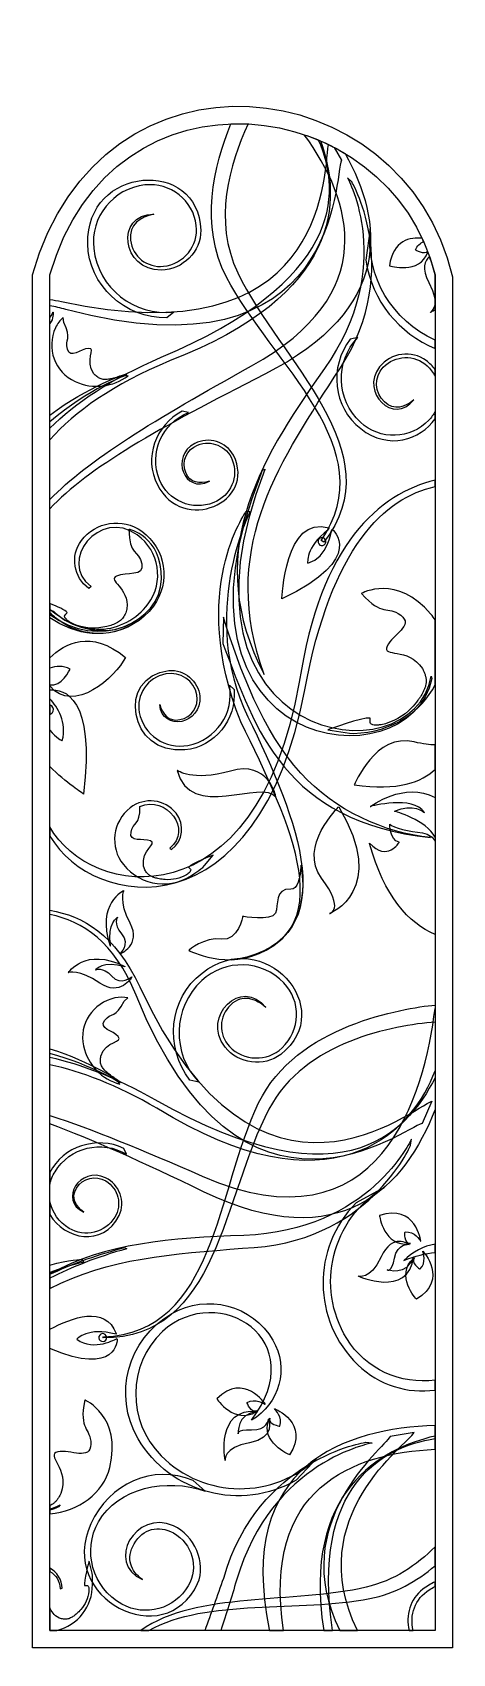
# Model space of a CAD drawing. Header units: centimetres. Extents: x -1.16 to 1.16, y -4.29 to 4.67.
import ezdxf

# ---------------------------------------------------------------- set-up
doc = ezdxf.new("R2010")
doc.units = ezdxf.units.CM
doc.header["$MEASUREMENT"] = 0
doc.layers.add('Layer 1', color=7, linetype='Continuous')

msp = doc.modelspace()

# ---------------------------------------------------------------- linework, layer by layer
at = {"layer": 'Layer 1', "color": 240}
for points, knots in [([(-1.16085, 3.32883), (-1.16085, 3.32883), (-1.16085, -4.26054), (-1.16085, -4.26054), (-1.16085, -4.26054), (-1.16085, -4.26054), (1.16085, -4.26054), (1.16085, -4.26054), (1.16085, -4.26054), (1.16085, -4.26054), (1.16085, 3.3173), (1.16085, 3.3173), (1.16085, 3.3173), (0.88746, 4.47412), (-0.78261, 4.66883), (-1.16085, 3.32883)], [0, 0, 0, 0, 0.2, 0.2, 0.2, 0.2, 0.4, 0.4, 0.4, 0.4, 0.6, 0.6, 0.6, 0.6, 1, 1, 1, 1]), ([(-1.06412, 3.32853), (-1.06412, 3.32853), (-1.06412, -4.16409), (-1.06412, -4.16409), (-1.06412, -4.16409), (-1.06412, -4.16409), (1.06411, -4.16409), (1.06411, -4.16409), (1.06411, -4.16409), (1.06411, -4.16409), (1.06411, 3.32853), (1.06411, 3.32853), (1.06411, 3.32853), (0.8135, 4.34262), (-0.72095, 4.53904), (-1.06412, 3.32853)], [0, 0, 0, 0, 0.2, 0.2, 0.2, 0.2, 0.4, 0.4, 0.4, 0.4, 0.6, 0.6, 0.6, 0.6, 1, 1, 1, 1]), ([(-0.08812, 3.31569), (0.16096, 2.84018), (0.78722, 2.36521), (0.43392, 1.85955), (0.43392, 1.85955), (0.43392, 1.85955), (0.44881, 1.85091), (0.44881, 1.85091), (0.44881, 1.85091), (0.83704, 2.34759), (0.20787, 2.85231), (-0.02594, 3.33972), (-0.02594, 3.33972), (-0.1626, 3.62456), (-0.07368, 3.94011), (0.03116, 4.16288), (0.03116, 4.16288), (-0.00049, 4.16448), (-0.03218, 4.16464), (-0.06383, 4.16355), (-0.06383, 4.16355), (-0.15896, 3.9323), (-0.23781, 3.60144), (-0.08812, 3.31569)], [0, 0, 0, 0, 0.1428571, 0.1428571, 0.1428571, 0.1428571, 0.2857143, 0.2857143, 0.2857143, 0.2857143, 0.4285714, 0.4285714, 0.4285714, 0.4285714, 0.5714286, 0.5714286, 0.5714286, 0.5714286, 0.7142857, 0.7142857, 0.7142857, 0.7142857, 1, 1, 1, 1]), ([(0.34144, 4.10362), (0.60858, 3.73599), (0.76528, 3.22244), (0.05041, 2.82575), (0.05041, 2.82575), (-0.48722, 2.52739), (-0.85235, 2.30581), (-1.06412, 2.08698), (-1.06412, 2.08698), (-1.06412, 2.08698), (-1.06412, 2.03597), (-1.06412, 2.03597), (-1.06412, 2.03597), (-0.85222, 2.26332), (-0.46516, 2.48097), (0.12415, 2.77977), (0.12415, 2.77977), (0.83577, 3.14057), (0.77839, 3.62434), (0.56722, 3.99947), (0.56722, 3.99947), (0.49581, 4.04239), (0.41993, 4.07716), (0.34144, 4.10362)], [0, 0, 0, 0, 0.1428571, 0.1428571, 0.1428571, 0.1428571, 0.2857143, 0.2857143, 0.2857143, 0.2857143, 0.4285714, 0.4285714, 0.4285714, 0.4285714, 0.5714286, 0.5714286, 0.5714286, 0.5714286, 0.7142857, 0.7142857, 0.7142857, 0.7142857, 1, 1, 1, 1]), ([(-1.06412, 2.41716), (-0.92826, 2.57227), (-0.71588, 2.72327), (-0.40269, 2.85291), (-0.40269, 2.85291), (0.55039, 3.22079), (0.5511, 3.74633), (0.43077, 4.0693), (0.43077, 4.0693), (0.42739, 4.07076), (0.42402, 4.07226), (0.42063, 4.07369), (0.42063, 4.07369), (0.5536, 3.77209), (0.54263, 3.29316), (-0.44902, 2.87298), (-0.44902, 2.87298), (-0.72688, 2.75399), (-0.92633, 2.61998), (-1.06412, 2.48206), (-1.06412, 2.48206), (-1.06412, 2.48206), (-1.06412, 2.41716), (-1.06412, 2.41716)], [0, 0, 0, 0, 0.1428571, 0.1428571, 0.1428571, 0.1428571, 0.2857143, 0.2857143, 0.2857143, 0.2857143, 0.4285714, 0.4285714, 0.4285714, 0.4285714, 0.5714286, 0.5714286, 0.5714286, 0.5714286, 0.7142857, 0.7142857, 0.7142857, 0.7142857, 1, 1, 1, 1]), ([(0.47462, 4.04928), (0.44984, 3.84682), (0.44286, 2.87093), (-0.99986, 3.18126), (-0.99986, 3.18126), (-1.02193, 3.18601), (-1.0433, 3.18995), (-1.06412, 3.1933), (-1.06412, 3.1933), (-1.06412, 3.1933), (-1.06412, 3.15789), (-1.06412, 3.15789), (-1.06412, 3.15789), (-1.03575, 3.15257), (-1.00631, 3.14596), (-0.97561, 3.13778), (-0.97561, 3.13778), (0.54873, 2.73163), (0.50627, 3.87384), (0.54733, 3.9633), (0.54733, 3.9633), (0.54733, 3.9633), (0.50739, 4.03282), (0.50739, 4.03282), (0.50739, 4.03282), (0.49654, 4.03848), (0.48563, 4.04397), (0.47462, 4.04928)], [0, 0, 0, 0, 0.125, 0.125, 0.125, 0.125, 0.25, 0.25, 0.25, 0.25, 0.375, 0.375, 0.375, 0.375, 0.5, 0.5, 0.5, 0.5, 0.625, 0.625, 0.625, 0.625, 0.75, 0.75, 0.75, 0.75, 1, 1, 1, 1]), ([(-0.37889, 3.12328), (-0.599, 3.0988), (-0.79751, 3.25582), (-0.82219, 3.47397), (-0.82219, 3.47397), (-0.84196, 3.6485), (-0.71527, 3.80587), (-0.53914, 3.82546), (-0.53914, 3.82546), (-0.39821, 3.84111), (-0.27119, 3.74064), (-0.25535, 3.60101), (-0.25535, 3.60101), (-0.24272, 3.48929), (-0.32386, 3.38862), (-0.43659, 3.37609), (-0.43659, 3.37609), (-0.52671, 3.36603), (-0.60804, 3.43035), (-0.61815, 3.51969), (-0.61815, 3.51969), (-0.62824, 3.60888), (-0.56489, 3.64828), (-0.4895, 3.66505), (-0.4895, 3.66505), (-0.70655, 3.66223), (-0.66649, 3.35221), (-0.44879, 3.35504), (-0.44879, 3.35504), (-0.33032, 3.35658), (-0.22903, 3.4575), (-0.23063, 3.57492), (-0.23063, 3.57492), (-0.24199, 3.97941), (-0.86661, 3.93226), (-0.85506, 3.50023), (-0.85506, 3.50023), (-0.85201, 3.2709), (-0.64875, 3.08765), (-0.4173, 3.09065), (-0.4173, 3.09065), (-0.4173, 3.09065), (-0.37889, 3.12328), (-0.37889, 3.12328)], [0, 0, 0, 0, 0.0833333, 0.0833333, 0.0833333, 0.0833333, 0.1666667, 0.1666667, 0.1666667, 0.1666667, 0.25, 0.25, 0.25, 0.25, 0.3333333, 0.3333333, 0.3333333, 0.3333333, 0.4166667, 0.4166667, 0.4166667, 0.4166667, 0.5, 0.5, 0.5, 0.5, 0.5833333, 0.5833333, 0.5833333, 0.5833333, 0.6666667, 0.6666667, 0.6666667, 0.6666667, 0.75, 0.75, 0.75, 0.75, 0.8333333, 0.8333333, 0.8333333, 0.8333333, 1, 1, 1, 1]), ([(0.60536, 3.84034), (0.60536, 3.84034), (0.90794, 3.32503), (0.50629, 2.76286), (0.50629, 2.76286), (0.18679, 2.26043), (-0.12653, 1.8031), (0.11904, 1.12052), (0.11904, 1.12052), (-0.21983, 1.77773), (0.07635, 2.27754), (0.45289, 2.81087), (0.45289, 2.81087), (0.85133, 3.37529), (0.58077, 3.86415), (0.58077, 3.86415), (0.58077, 3.86415), (0.58077, 3.86415), (0.60536, 3.84034), (0.60536, 3.84034)], [0, 0, 0, 0, 0.1666667, 0.1666667, 0.1666667, 0.1666667, 0.3333333, 0.3333333, 0.3333333, 0.3333333, 0.5, 0.5, 0.5, 0.5, 0.6666667, 0.6666667, 0.6666667, 0.6666667, 1, 1, 1, 1]), ([(0.70595, 3.58288), (0.67909, 3.31629), (0.83049, 3.07279), (1.06411, 2.96856), (1.06411, 2.96856), (1.06411, 2.96856), (1.06411, 2.92155), (1.06411, 2.92155), (1.06411, 2.92155), (0.86627, 3.0045), (0.71533, 3.18436), (0.68091, 3.41029), (0.68091, 3.41029), (0.68091, 3.41029), (0.70595, 3.58288), (0.70595, 3.58288)], [0, 0, 0, 0, 0.2, 0.2, 0.2, 0.2, 0.4, 0.4, 0.4, 0.4, 0.6, 0.6, 0.6, 0.6, 1, 1, 1, 1]), ([(1.00137, 3.51175), (0.98367, 3.50421), (0.96423, 3.49061), (0.95602, 3.46629), (0.95602, 3.46629), (0.95602, 3.46629), (1.00492, 3.43574), (1.02307, 3.45911), (1.02307, 3.45911), (1.02307, 3.45911), (1.02462, 3.45485), (1.02462, 3.45485), (1.02462, 3.45485), (0.98018, 3.32852), (0.81263, 3.37906), (0.81263, 3.37906), (0.81263, 3.37906), (0.82929, 3.52259), (0.93054, 3.5366), (0.99222, 3.53133), (0.99222, 3.53133), (0.99528, 3.52481), (0.99843, 3.51836), (1.00137, 3.51175)], [0, 0, 0, 0, 0.1428571, 0.1428571, 0.1428571, 0.1428571, 0.2857143, 0.2857143, 0.2857143, 0.2857143, 0.4285714, 0.4285714, 0.4285714, 0.4285714, 0.5714286, 0.5714286, 0.5714286, 0.5714286, 0.7142857, 0.7142857, 0.7142857, 0.7142857, 1, 1, 1, 1]), ([(1.06411, 3.13774), (1.04829, 3.12728), (1.03754, 3.12155), (1.03754, 3.12155), (1.03754, 3.12155), (1.03754, 3.12155), (1.10181, 3.15648), (1.0298, 3.28597), (1.0298, 3.28597), (0.98623, 3.36434), (1.00895, 3.40787), (1.03369, 3.43005), (1.03369, 3.43005), (1.04523, 3.39716), (1.0555, 3.36338), (1.06411, 3.32853), (1.06411, 3.32853), (1.06411, 3.32853), (1.06411, 3.13774), (1.06411, 3.13774)], [0, 0, 0, 0, 0.1666667, 0.1666667, 0.1666667, 0.1666667, 0.3333333, 0.3333333, 0.3333333, 0.3333333, 0.5, 0.5, 0.5, 0.5, 0.6666667, 0.6666667, 0.6666667, 0.6666667, 1, 1, 1, 1]), ([(-0.63256, 2.77127), (-0.71339, 2.70933), (-0.82548, 2.69325), (-0.92445, 2.73903), (-0.92445, 2.73903), (-1.03733, 2.79123), (-1.08614, 2.92423), (-1.03343, 3.0361), (-1.03343, 3.0361), (-1.02289, 3.05847), (-1.00828, 3.07767), (-0.99088, 3.09323), (-0.99088, 3.09323), (-0.99088, 3.09323), (-0.98824, 3.06628), (-0.98824, 3.06628), (-0.98824, 3.06628), (-0.94028, 2.97256), (-0.98396, 2.973), (-0.96769, 2.91729), (-0.96769, 2.91729), (-0.95129, 2.86094), (-0.8951, 2.91967), (-0.85048, 2.92233), (-0.85048, 2.92233), (-0.80587, 2.92494), (-0.87452, 2.85619), (-0.82158, 2.78167), (-0.82158, 2.78167), (-0.82054, 2.78021), (-0.81885, 2.77895), (-0.81759, 2.77771), (-0.81759, 2.77771), (-0.81483, 2.77498), (-0.81203, 2.77232), (-0.80913, 2.76975), (-0.80913, 2.76975), (-0.80629, 2.76727), (-0.80337, 2.76489), (-0.80025, 2.76276), (-0.80025, 2.76276), (-0.79724, 2.76067), (-0.79407, 2.75878), (-0.79079, 2.75717), (-0.79079, 2.75717), (-0.78752, 2.75557), (-0.78411, 2.75426), (-0.78063, 2.75323), (-0.78063, 2.75323), (-0.77711, 2.75221), (-0.77352, 2.75145), (-0.76987, 2.75096), (-0.76987, 2.75096), (-0.76615, 2.75049), (-0.76241, 2.75024), (-0.75868, 2.75022), (-0.75868, 2.75022), (-0.75481, 2.75021), (-0.75098, 2.75038), (-0.74716, 2.75073), (-0.74716, 2.75073), (-0.74331, 2.75107), (-0.73945, 2.75154), (-0.7356, 2.75216), (-0.7356, 2.75216), (-0.73175, 2.75279), (-0.72792, 2.75355), (-0.72412, 2.75435), (-0.72412, 2.75435), (-0.72031, 2.75518), (-0.71654, 2.75609), (-0.71279, 2.75709), (-0.71279, 2.75709), (-0.70179, 2.76002), (-0.69082, 2.76358), (-0.68034, 2.76795), (-0.68034, 2.76795), (-0.68034, 2.76795), (-0.63256, 2.77127), (-0.63256, 2.77127)], [0, 0, 0, 0, 0.047619, 0.047619, 0.047619, 0.047619, 0.0952381, 0.0952381, 0.0952381, 0.0952381, 0.1428571, 0.1428571, 0.1428571, 0.1428571, 0.1904762, 0.1904762, 0.1904762, 0.1904762, 0.2380952, 0.2380952, 0.2380952, 0.2380952, 0.2857143, 0.2857143, 0.2857143, 0.2857143, 0.3333333, 0.3333333, 0.3333333, 0.3333333, 0.3809524, 0.3809524, 0.3809524, 0.3809524, 0.4285714, 0.4285714, 0.4285714, 0.4285714, 0.4761905, 0.4761905, 0.4761905, 0.4761905, 0.5238095, 0.5238095, 0.5238095, 0.5238095, 0.5714286, 0.5714286, 0.5714286, 0.5714286, 0.6190476, 0.6190476, 0.6190476, 0.6190476, 0.6666667, 0.6666667, 0.6666667, 0.6666667, 0.7142857, 0.7142857, 0.7142857, 0.7142857, 0.7619048, 0.7619048, 0.7619048, 0.7619048, 0.8095238, 0.8095238, 0.8095238, 0.8095238, 0.8571429, 0.8571429, 0.8571429, 0.8571429, 0.9047619, 0.9047619, 0.9047619, 0.9047619, 1, 1, 1, 1]), ([(-1.04739, 3.12336), (-1.04739, 3.12336), (-1.0512, 3.10594), (-1.06412, 3.09292), (-1.06412, 3.09292), (-1.06412, 3.09292), (-1.06412, 3.05998), (-1.06412, 3.05998), (-1.06412, 3.05998), (-1.04243, 3.08643), (-1.04682, 3.12206), (-1.04682, 3.12206), (-1.04682, 3.12206), (-1.04682, 3.12206), (-1.04739, 3.12336), (-1.04739, 3.12336)], [0, 0, 0, 0, 0.2, 0.2, 0.2, 0.2, 0.4, 0.4, 0.4, 0.4, 0.6, 0.6, 0.6, 0.6, 1, 1, 1, 1]), ([(0.63659, 2.98223), (0.51022, 2.84875), (0.51698, 2.63896), (0.65171, 2.51373), (0.65171, 2.51373), (0.75948, 2.41353), (0.92879, 2.41885), (1.02991, 2.52567), (1.02991, 2.52567), (1.04383, 2.54037), (1.05522, 2.55652), (1.06411, 2.57358), (1.06411, 2.57358), (1.06411, 2.57358), (1.06411, 2.53295), (1.06411, 2.53295), (1.06411, 2.53295), (0.98264, 2.41807), (0.80912, 2.35675), (0.653, 2.47887), (0.653, 2.47887), (0.49994, 2.59535), (0.47787, 2.82138), (0.59542, 2.97309), (0.59542, 2.97309), (0.59542, 2.97309), (0.63659, 2.98223), (0.63659, 2.98223)], [0, 0, 0, 0, 0.125, 0.125, 0.125, 0.125, 0.25, 0.25, 0.25, 0.25, 0.375, 0.375, 0.375, 0.375, 0.5, 0.5, 0.5, 0.5, 0.625, 0.625, 0.625, 0.625, 0.75, 0.75, 0.75, 0.75, 1, 1, 1, 1]), ([(1.06411, 2.76807), (1.05322, 2.78902), (1.0386, 2.80852), (1.02027, 2.82557), (1.02027, 2.82557), (0.95127, 2.88969), (0.84291, 2.88623), (0.77819, 2.81785), (0.77819, 2.81785), (0.72644, 2.76321), (0.7292, 2.67727), (0.78437, 2.62598), (0.78437, 2.62598), (0.83945, 2.57479), (0.89763, 2.59705), (0.94657, 2.63859), (0.94657, 2.63859), (0.83632, 2.49632), (0.64735, 2.67758), (0.75791, 2.82028), (0.75791, 2.82028), (0.81809, 2.89794), (0.93667, 2.91462), (1.01502, 2.85495), (1.01502, 2.85495), (1.03461, 2.83958), (1.05083, 2.82322), (1.06411, 2.80622), (1.06411, 2.80622), (1.06411, 2.80622), (1.06411, 2.76807), (1.06411, 2.76807)], [0, 0, 0, 0, 0.1111111, 0.1111111, 0.1111111, 0.1111111, 0.2222222, 0.2222222, 0.2222222, 0.2222222, 0.3333333, 0.3333333, 0.3333333, 0.3333333, 0.4444444, 0.4444444, 0.4444444, 0.4444444, 0.5555556, 0.5555556, 0.5555556, 0.5555556, 0.6666667, 0.6666667, 0.6666667, 0.6666667, 0.7777778, 0.7777778, 0.7777778, 0.7777778, 1, 1, 1, 1]), ([(-0.64938, 2.77863), (-0.64938, 2.77863), (-0.85023, 2.71362), (-1.06412, 2.55397), (-1.06412, 2.55397), (-1.06412, 2.55397), (-1.06412, 2.51671), (-1.06412, 2.51671), (-1.06412, 2.51671), (-0.84965, 2.70059), (-0.6395, 2.77516), (-0.6395, 2.77516), (-0.6395, 2.77516), (-0.6395, 2.77516), (-0.64938, 2.77863), (-0.64938, 2.77863)], [0, 0, 0, 0, 0.2, 0.2, 0.2, 0.2, 0.4, 0.4, 0.4, 0.4, 0.6, 0.6, 0.6, 0.6, 1, 1, 1, 1]), ([(-0.29866, 2.567), (-0.44606, 2.5084), (-0.51764, 2.34243), (-0.45848, 2.19635), (-0.45848, 2.19635), (-0.41116, 2.07947), (-0.27723, 2.02271), (-0.15928, 2.06961), (-0.15928, 2.06961), (-0.06491, 2.10714), (-0.01912, 2.21334), (-0.05695, 2.30686), (-0.05695, 2.30686), (-0.08725, 2.38166), (-0.17299, 2.41794), (-0.24848, 2.38792), (-0.24848, 2.38792), (-0.30885, 2.36394), (-0.33817, 2.29596), (-0.31395, 2.23613), (-0.31395, 2.23613), (-0.28976, 2.17641), (-0.23625, 2.17284), (-0.18289, 2.18762), (-0.18289, 2.18762), (-0.32094, 2.11637), (-0.40186, 2.32564), (-0.2634, 2.39711), (-0.2634, 2.39711), (-0.18805, 2.436), (-0.0895, 2.40635), (-0.05028, 2.33165), (-0.05028, 2.33165), (0.08114, 2.07236), (-0.3295, 1.89196), (-0.47024, 2.1687), (-0.47024, 2.1687), (-0.54689, 2.31456), (-0.48131, 2.4987), (-0.3341, 2.57468), (-0.3341, 2.57468), (-0.3341, 2.57468), (-0.29866, 2.567), (-0.29866, 2.567)], [0, 0, 0, 0, 0.0833333, 0.0833333, 0.0833333, 0.0833333, 0.1666667, 0.1666667, 0.1666667, 0.1666667, 0.25, 0.25, 0.25, 0.25, 0.3333333, 0.3333333, 0.3333333, 0.3333333, 0.4166667, 0.4166667, 0.4166667, 0.4166667, 0.5, 0.5, 0.5, 0.5, 0.5833333, 0.5833333, 0.5833333, 0.5833333, 0.6666667, 0.6666667, 0.6666667, 0.6666667, 0.75, 0.75, 0.75, 0.75, 0.8333333, 0.8333333, 0.8333333, 0.8333333, 1, 1, 1, 1]), ([(0.10273, 2.22944), (-0.51368, 0.6732), (0.92018, 0.50177), (1.04714, 1.09796), (1.04714, 1.09796), (1.04714, 1.09796), (1.04282, 1.11097), (1.04282, 1.11097), (1.04282, 1.11097), (0.9433, 0.53047), (-0.47002, 0.72882), (0.12265, 2.25335), (0.12265, 2.25335), (0.12283, 2.25383), (0.12303, 2.2543), (0.12325, 2.25477), (0.12325, 2.25477), (0.12325, 2.25477), (0.11032, 2.24868), (0.11032, 2.24868), (0.11032, 2.24868), (0.10783, 2.2423), (0.1053, 2.23588), (0.10273, 2.22944)], [0, 0, 0, 0, 0.1428571, 0.1428571, 0.1428571, 0.1428571, 0.2857143, 0.2857143, 0.2857143, 0.2857143, 0.4285714, 0.4285714, 0.4285714, 0.4285714, 0.5714286, 0.5714286, 0.5714286, 0.5714286, 0.7142857, 0.7142857, 0.7142857, 0.7142857, 1, 1, 1, 1]), ([(-1.06412, 0.27837), (-0.84865, -0.12237), (0.07787, -0.26228), (0.31385, 1.07661), (0.31385, 1.07661), (0.43016, 1.8462), (0.75836, 2.11853), (1.06411, 2.19419), (1.06411, 2.19419), (1.06411, 2.19419), (1.06411, 2.15802), (1.06411, 2.15802), (1.06411, 2.15802), (0.787, 2.09767), (0.49104, 1.82778), (0.34448, 1.0354), (0.34448, 1.0354), (0.08904, -0.3163), (-0.82488, -0.18372), (-1.06412, 0.2259), (-1.06412, 0.2259), (-1.06412, 0.2259), (-1.06412, 0.27837), (-1.06412, 0.27837)], [0, 0, 0, 0, 0.1428571, 0.1428571, 0.1428571, 0.1428571, 0.2857143, 0.2857143, 0.2857143, 0.2857143, 0.4285714, 0.4285714, 0.4285714, 0.4285714, 0.5714286, 0.5714286, 0.5714286, 0.5714286, 0.7142857, 0.7142857, 0.7142857, 0.7142857, 1, 1, 1, 1]), ([(-1.01351, 1.4178), (-0.84719, 1.29725), (-0.61374, 1.33314), (-0.49209, 1.49797), (-0.49209, 1.49797), (-0.39476, 1.62984), (-0.42372, 1.81493), (-0.55683, 1.91138), (-0.55683, 1.91138), (-0.66327, 1.98853), (-0.8127, 1.96556), (-0.89055, 1.86007), (-0.89055, 1.86007), (-0.95281, 1.77564), (-0.9343, 1.65721), (-0.84912, 1.59548), (-0.84912, 1.59548), (-0.84912, 1.59548), (-0.83659, 1.60629), (-0.83659, 1.60629), (-0.83659, 1.60629), (-1.02328, 1.74166), (-0.79098, 2.04305), (-0.58125, 1.89106), (-0.58125, 1.89106), (-0.45843, 1.80203), (-0.43167, 1.63113), (-0.52153, 1.50939), (-0.52153, 1.50939), (-0.55208, 1.46793), (-0.59283, 1.43241), (-0.63884, 1.40895), (-0.63884, 1.40895), (-0.68365, 1.38612), (-0.73348, 1.37085), (-0.7841, 1.36974), (-0.7841, 1.36974), (-0.84423, 1.36842), (-0.90526, 1.38029), (-0.95875, 1.40805), (-0.95875, 1.40805), (-0.9741, 1.41601), (-0.989, 1.42527), (-1.00298, 1.43538), (-1.00298, 1.43538), (-1.01787, 1.44619), (-1.03191, 1.45779), (-1.045, 1.47006), (-1.045, 1.47006), (-1.045, 1.47006), (-1.06412, 1.4768), (-1.06412, 1.4768), (-1.06412, 1.4768), (-1.06412, 1.4768), (-1.06412, 1.46021), (-1.06412, 1.46021), (-1.06412, 1.46021), (-1.04853, 1.44512), (-1.03166, 1.43094), (-1.01351, 1.4178)], [0, 0, 0, 0, 0.0625, 0.0625, 0.0625, 0.0625, 0.125, 0.125, 0.125, 0.125, 0.1875, 0.1875, 0.1875, 0.1875, 0.25, 0.25, 0.25, 0.25, 0.3125, 0.3125, 0.3125, 0.3125, 0.375, 0.375, 0.375, 0.375, 0.4375, 0.4375, 0.4375, 0.4375, 0.5, 0.5, 0.5, 0.5, 0.5625, 0.5625, 0.5625, 0.5625, 0.625, 0.625, 0.625, 0.625, 0.6875, 0.6875, 0.6875, 0.6875, 0.75, 0.75, 0.75, 0.75, 0.8125, 0.8125, 0.8125, 0.8125, 0.875, 0.875, 0.875, 0.875, 1, 1, 1, 1]), ([(0.02089, 2.02169), (0.02089, 2.02169), (-0.29993, 1.58691), (-0.00898, 0.85776), (-0.00898, 0.85776), (0.26432, 0.29815), (0.57714, -0.33628), (-0.02759, -0.45372), (-0.02759, -0.45372), (-0.02759, -0.45372), (-0.02988, -0.45472), (-0.02988, -0.45472), (-0.02988, -0.45472), (0.57489, -0.3373), (0.3029, 0.32656), (0.0296, 0.88616), (0.0296, 0.88616), (-0.24376, 1.44575), (0.04092, 2.0204), (0.04092, 2.0204), (0.04092, 2.0204), (0.04092, 2.0204), (0.02089, 2.02169), (0.02089, 2.02169)], [0, 0, 0, 0, 0.1428571, 0.1428571, 0.1428571, 0.1428571, 0.2857143, 0.2857143, 0.2857143, 0.2857143, 0.4285714, 0.4285714, 0.4285714, 0.4285714, 0.5714286, 0.5714286, 0.5714286, 0.5714286, 0.7142857, 0.7142857, 0.7142857, 0.7142857, 1, 1, 1, 1]), ([(0.49034, 1.91164), (0.49034, 1.91164), (0.47542, 1.76848), (0.36051, 1.73423), (0.36051, 1.73423), (0.36051, 1.73423), (0.34522, 1.82165), (0.47303, 1.91903), (0.47303, 1.91903), (0.47303, 1.91903), (0.47842, 1.93085), (0.47842, 1.93085), (0.47842, 1.93085), (0.23342, 2.00361), (0.21752, 1.53752), (0.21752, 1.53752), (0.21752, 1.53752), (0.69445, 1.76522), (0.4946, 1.92291), (0.4946, 1.92291), (0.4946, 1.92291), (0.4946, 1.92291), (0.49034, 1.91164), (0.49034, 1.91164)], [0, 0, 0, 0, 0.1428571, 0.1428571, 0.1428571, 0.1428571, 0.2857143, 0.2857143, 0.2857143, 0.2857143, 0.4285714, 0.4285714, 0.4285714, 0.4285714, 0.5714286, 0.5714286, 0.5714286, 0.5714286, 0.7142857, 0.7142857, 0.7142857, 0.7142857, 1, 1, 1, 1]), ([(-1.06412, 1.51194), (-1.02236, 1.49485), (-0.97918, 1.47501), (-0.96922, 1.46248), (-0.96922, 1.46248), (-0.96803, 1.46102), (-0.98461, 1.44492), (-0.9841, 1.44315), (-0.9841, 1.44315), (-0.98352, 1.44119), (-0.98282, 1.43928), (-0.98204, 1.43741), (-0.98204, 1.43741), (-0.98034, 1.43341), (-0.97806, 1.42977), (-0.97527, 1.42647), (-0.97527, 1.42647), (-0.97204, 1.42271), (-0.96821, 1.41944), (-0.96424, 1.41651), (-0.96424, 1.41651), (-0.9598, 1.41323), (-0.95503, 1.41033), (-0.95018, 1.40761), (-0.95018, 1.40761), (-0.90322, 1.38133), (-0.84728, 1.37164), (-0.79383, 1.37728), (-0.79383, 1.37728), (-0.77887, 1.37884), (-0.76385, 1.38163), (-0.7492, 1.38519), (-0.7492, 1.38519), (-0.74421, 1.38639), (-0.73925, 1.38772), (-0.7343, 1.38916), (-0.7343, 1.38916), (-0.72938, 1.39063), (-0.72445, 1.39218), (-0.71957, 1.39388), (-0.71957, 1.39388), (-0.71472, 1.3956), (-0.70993, 1.39748), (-0.70524, 1.39953), (-0.70524, 1.39953), (-0.70059, 1.40153), (-0.69604, 1.40375), (-0.69156, 1.40621), (-0.69156, 1.40621), (-0.68725, 1.4086), (-0.68307, 1.41124), (-0.67906, 1.41415), (-0.67906, 1.41415), (-0.67514, 1.41701), (-0.67146, 1.42017), (-0.66804, 1.42358), (-0.66804, 1.42358), (-0.66466, 1.42697), (-0.66155, 1.43064), (-0.65879, 1.43456), (-0.65879, 1.43456), (-0.65602, 1.4385), (-0.65356, 1.44269), (-0.65142, 1.44703), (-0.65142, 1.44703), (-0.64917, 1.45146), (-0.64731, 1.45608), (-0.64561, 1.46074), (-0.64561, 1.46074), (-0.6439, 1.46556), (-0.64236, 1.47041), (-0.64092, 1.47532), (-0.64092, 1.47532), (-0.64025, 1.47755), (-0.63911, 1.48008), (-0.63884, 1.48243), (-0.63884, 1.48243), (-0.62538, 1.60232), (-0.74923, 1.63867), (-0.69582, 1.66383), (-0.69582, 1.66383), (-0.64236, 1.68893), (-0.5394, 1.65632), (-0.55664, 1.73204), (-0.55664, 1.73204), (-0.57379, 1.80775), (-0.6251, 1.77817), (-0.6288, 1.92244), (-0.6288, 1.92244), (-0.6288, 1.92244), (-0.44513, 1.88793), (-0.44839, 1.64712), (-0.44839, 1.64712), (-0.45156, 1.40852), (-0.79737, 1.2476), (-1.06412, 1.45156), (-1.06412, 1.45156), (-1.06412, 1.45156), (-1.06412, 1.51194), (-1.06412, 1.51194)], [0, 0, 0, 0, 0.0384615, 0.0384615, 0.0384615, 0.0384615, 0.0769231, 0.0769231, 0.0769231, 0.0769231, 0.1153846, 0.1153846, 0.1153846, 0.1153846, 0.1538462, 0.1538462, 0.1538462, 0.1538462, 0.1923077, 0.1923077, 0.1923077, 0.1923077, 0.2307692, 0.2307692, 0.2307692, 0.2307692, 0.2692308, 0.2692308, 0.2692308, 0.2692308, 0.3076923, 0.3076923, 0.3076923, 0.3076923, 0.3461538, 0.3461538, 0.3461538, 0.3461538, 0.3846154, 0.3846154, 0.3846154, 0.3846154, 0.4230769, 0.4230769, 0.4230769, 0.4230769, 0.4615385, 0.4615385, 0.4615385, 0.4615385, 0.5, 0.5, 0.5, 0.5, 0.5384615, 0.5384615, 0.5384615, 0.5384615, 0.5769231, 0.5769231, 0.5769231, 0.5769231, 0.6153846, 0.6153846, 0.6153846, 0.6153846, 0.6538462, 0.6538462, 0.6538462, 0.6538462, 0.6923077, 0.6923077, 0.6923077, 0.6923077, 0.7307692, 0.7307692, 0.7307692, 0.7307692, 0.7692308, 0.7692308, 0.7692308, 0.7692308, 0.8076923, 0.8076923, 0.8076923, 0.8076923, 0.8461538, 0.8461538, 0.8461538, 0.8461538, 0.8846154, 0.8846154, 0.8846154, 0.8846154, 0.9230769, 0.9230769, 0.9230769, 0.9230769, 1, 1, 1, 1]), ([(0.43409, 1.87512), (0.44587, 1.87782), (0.45759, 1.87054), (0.46035, 1.85885), (0.46035, 1.85885), (0.46313, 1.84713), (0.45585, 1.83544), (0.44406, 1.83272), (0.44406, 1.83272), (0.43238, 1.82998), (0.42058, 1.83729), (0.41786, 1.849), (0.41786, 1.849), (0.41507, 1.8607), (0.42236, 1.87241), (0.43409, 1.87512)], [0, 0, 0, 0, 0.2, 0.2, 0.2, 0.2, 0.4, 0.4, 0.4, 0.4, 0.6, 0.6, 0.6, 0.6, 1, 1, 1, 1]), ([(0.59196, 0.79477), (0.59196, 0.79477), (0.4719, 0.81405), (0.4719, 0.81405), (0.4719, 0.81405), (0.4719, 0.81405), (0.6658, 0.88634), (0.70516, 0.87837), (0.70516, 0.87837), (0.70739, 0.87792), (0.7047, 0.85019), (0.70662, 0.84895), (0.70662, 0.84895), (0.7087, 0.8476), (0.71083, 0.84634), (0.71307, 0.84523), (0.71307, 0.84523), (0.71772, 0.84285), (0.72275, 0.84122), (0.72798, 0.84036), (0.72798, 0.84036), (0.73389, 0.83935), (0.73994, 0.83928), (0.74598, 0.83967), (0.74598, 0.83967), (0.75267, 0.8401), (0.75941, 0.84106), (0.76597, 0.84233), (0.76597, 0.84233), (0.83025, 0.85439), (0.88956, 0.88872), (0.93462, 0.93533), (0.93462, 0.93533), (0.94725, 0.94839), (0.95895, 0.96256), (0.96965, 0.97722), (0.96965, 0.97722), (0.97331, 0.98221), (0.97687, 0.98727), (0.98029, 0.99243), (0.98029, 0.99243), (0.98374, 0.9976), (0.98708, 1.00286), (0.99019, 1.00821), (0.99019, 1.00821), (0.99331, 1.01358), (0.99633, 1.01898), (0.99905, 1.02454), (0.99905, 1.02454), (1.00178, 1.03), (1.00423, 1.03558), (1.0064, 1.04128), (1.0064, 1.04128), (1.00852, 1.04684), (1.01031, 1.05254), (1.01169, 1.05835), (1.01169, 1.05835), (1.01305, 1.06404), (1.014, 1.06978), (1.01447, 1.07558), (1.01447, 1.07558), (1.0149, 1.08137), (1.01492, 1.08714), (1.01437, 1.09291), (1.01437, 1.09291), (1.01386, 1.09873), (1.01283, 1.10449), (1.01139, 1.11017), (1.01139, 1.11017), (1.00995, 1.11601), (1.00803, 1.12175), (1.0059, 1.12738), (1.0059, 1.12738), (1.00375, 1.13315), (1.00129, 1.13882), (0.9988, 1.14447), (0.9988, 1.14447), (0.99764, 1.14707), (0.99669, 1.1503), (0.99507, 1.15267), (0.99507, 1.15267), (0.91299, 1.27402), (0.76975, 1.21178), (0.79936, 1.27643), (0.79936, 1.27643), (0.82896, 1.34104), (0.94994, 1.39058), (0.87433, 1.44731), (0.87433, 1.44731), (0.79873, 1.50406), (0.77457, 1.43699), (0.65743, 1.56761), (0.65743, 1.56761), (0.65743, 1.56761), (0.85455, 1.67789), (1.04147, 1.45257), (1.04147, 1.45257), (1.04979, 1.44254), (1.05731, 1.43211), (1.06411, 1.42136), (1.06411, 1.42136), (1.06411, 1.42136), (1.06411, 1.06167), (1.06411, 1.06167), (1.06411, 1.06167), (0.98967, 0.91799), (0.83186, 0.79983), (0.61466, 0.79431), (0.61466, 0.79431), (0.61466, 0.79431), (0.59196, 0.79477), (0.59196, 0.79477)], [0, 0, 0, 0, 0.0344828, 0.0344828, 0.0344828, 0.0344828, 0.0689655, 0.0689655, 0.0689655, 0.0689655, 0.1034483, 0.1034483, 0.1034483, 0.1034483, 0.137931, 0.137931, 0.137931, 0.137931, 0.1724138, 0.1724138, 0.1724138, 0.1724138, 0.2068966, 0.2068966, 0.2068966, 0.2068966, 0.2413793, 0.2413793, 0.2413793, 0.2413793, 0.2758621, 0.2758621, 0.2758621, 0.2758621, 0.3103448, 0.3103448, 0.3103448, 0.3103448, 0.3448276, 0.3448276, 0.3448276, 0.3448276, 0.3793103, 0.3793103, 0.3793103, 0.3793103, 0.4137931, 0.4137931, 0.4137931, 0.4137931, 0.4482759, 0.4482759, 0.4482759, 0.4482759, 0.4827586, 0.4827586, 0.4827586, 0.4827586, 0.5172414, 0.5172414, 0.5172414, 0.5172414, 0.5517241, 0.5517241, 0.5517241, 0.5517241, 0.5862069, 0.5862069, 0.5862069, 0.5862069, 0.6206897, 0.6206897, 0.6206897, 0.6206897, 0.6551724, 0.6551724, 0.6551724, 0.6551724, 0.6896552, 0.6896552, 0.6896552, 0.6896552, 0.7241379, 0.7241379, 0.7241379, 0.7241379, 0.7586207, 0.7586207, 0.7586207, 0.7586207, 0.7931034, 0.7931034, 0.7931034, 0.7931034, 0.8275862, 0.8275862, 0.8275862, 0.8275862, 0.862069, 0.862069, 0.862069, 0.862069, 0.8965517, 0.8965517, 0.8965517, 0.8965517, 0.9310345, 0.9310345, 0.9310345, 0.9310345, 1, 1, 1, 1]), ([(-0.58663, 1.41811), (-0.73941, 1.31949), (-0.92536, 1.35979), (-1.06412, 1.48094), (-1.06412, 1.48094), (-1.06412, 1.48094), (-1.06412, 1.43375), (-1.06412, 1.43375), (-1.06412, 1.43375), (-0.92067, 1.33461), (-0.7417, 1.31017), (-0.59293, 1.40596), (-0.59293, 1.40596), (-0.59293, 1.40596), (-0.58663, 1.41811), (-0.58663, 1.41811)], [0, 0, 0, 0, 0.2, 0.2, 0.2, 0.2, 0.4, 0.4, 0.4, 0.4, 0.6, 0.6, 0.6, 0.6, 1, 1, 1, 1]), ([(-0.10548, 1.43642), (-0.01315, 1.14499), (0.1089, 0.8086), (0.32288, 0.57403), (0.32288, 0.57403), (0.51168, 0.36707), (0.78084, 0.24539), (1.03941, 0.21815), (1.03941, 0.21815), (0.23404, 0.30871), (0.07305, 0.80942), (-0.10853, 1.29179), (-0.10853, 1.29179), (-0.10853, 1.29179), (-0.10548, 1.43642), (-0.10548, 1.43642)], [0, 0, 0, 0, 0.2, 0.2, 0.2, 0.2, 0.4, 0.4, 0.4, 0.4, 0.6, 0.6, 0.6, 0.6, 1, 1, 1, 1]), ([(-1.06412, 1.15545), (-1.03175, 1.16601), (-0.99131, 1.17009), (-0.95192, 1.14947), (-0.95192, 1.14947), (-0.95192, 1.14947), (-1.00408, 1.0458), (-1.06412, 1.06287), (-1.06412, 1.06287), (-1.06412, 1.06287), (-1.06412, 1.05619), (-1.06412, 1.05619), (-1.06412, 1.05619), (-0.9335, 0.89555), (-0.69967, 1.10599), (-0.6473, 1.21404), (-0.6473, 1.21404), (-0.8377, 1.37136), (-0.9829, 1.29196), (-1.06412, 1.212), (-1.06412, 1.212), (-1.06412, 1.212), (-1.06412, 1.15545), (-1.06412, 1.15545)], [0, 0, 0, 0, 0.1428571, 0.1428571, 0.1428571, 0.1428571, 0.2857143, 0.2857143, 0.2857143, 0.2857143, 0.4285714, 0.4285714, 0.4285714, 0.4285714, 0.5714286, 0.5714286, 0.5714286, 0.5714286, 0.7142857, 0.7142857, 0.7142857, 0.7142857, 1, 1, 1, 1]), ([(-0.07246, 1.06128), (-0.04277, 0.90667), (-0.1452, 0.75743), (-0.30124, 0.72802), (-0.30124, 0.72802), (-0.42608, 0.70447), (-0.54654, 0.78563), (-0.5703, 0.90936), (-0.5703, 0.90936), (-0.5893, 1.00835), (-0.52375, 1.10384), (-0.42388, 1.1227), (-0.42388, 1.1227), (-0.34397, 1.13776), (-0.2669, 1.08577), (-0.2517, 1.00658), (-0.2517, 1.00658), (-0.23952, 0.94328), (-0.28148, 0.88214), (-0.34538, 0.87009), (-0.34538, 0.87009), (-0.40917, 0.85807), (-0.44107, 0.90079), (-0.45729, 0.9533), (-0.45729, 0.9533), (-0.44338, 0.79966), (-0.22191, 0.845), (-0.23585, 0.99908), (-0.23585, 0.99908), (-0.24344, 1.08294), (-0.32179, 1.14919), (-0.40641, 1.14164), (-0.40641, 1.14164), (-0.69762, 1.11148), (-0.62945, 0.67149), (-0.31839, 0.70329), (-0.31839, 0.70329), (-0.1531, 0.71799), (-0.032, 0.87203), (-0.04683, 1.03585), (-0.04683, 1.03585), (-0.04683, 1.03585), (-0.07246, 1.06128), (-0.07246, 1.06128)], [0, 0, 0, 0, 0.0833333, 0.0833333, 0.0833333, 0.0833333, 0.1666667, 0.1666667, 0.1666667, 0.1666667, 0.25, 0.25, 0.25, 0.25, 0.3333333, 0.3333333, 0.3333333, 0.3333333, 0.4166667, 0.4166667, 0.4166667, 0.4166667, 0.5, 0.5, 0.5, 0.5, 0.5833333, 0.5833333, 0.5833333, 0.5833333, 0.6666667, 0.6666667, 0.6666667, 0.6666667, 0.75, 0.75, 0.75, 0.75, 0.8333333, 0.8333333, 0.8333333, 0.8333333, 1, 1, 1, 1]), ([(-1.06412, 0.98579), (-1.02326, 0.93961), (-0.9675, 0.85432), (-0.9963, 0.75487), (-0.9963, 0.75487), (-0.9963, 0.75487), (-1.0302, 0.76755), (-1.06412, 0.81232), (-1.06412, 0.81232), (-1.06412, 0.81232), (-1.06412, 0.61104), (-1.06412, 0.61104), (-1.06412, 0.61104), (-0.97573, 0.52204), (-0.87865, 0.45904), (-0.87865, 0.45904), (-0.87865, 0.45904), (-0.81196, 0.99658), (-0.98668, 1.04054), (-1.06412, 1.0349), (-1.06412, 1.0349), (-1.06412, 1.0349), (-1.06412, 0.98579), (-1.06412, 0.98579)], [0, 0, 0, 0, 0.1428571, 0.1428571, 0.1428571, 0.1428571, 0.2857143, 0.2857143, 0.2857143, 0.2857143, 0.4285714, 0.4285714, 0.4285714, 0.4285714, 0.5714286, 0.5714286, 0.5714286, 0.5714286, 0.7142857, 0.7142857, 0.7142857, 0.7142857, 1, 1, 1, 1]), ([(-1.06412, 0.95239), (-1.04921, 0.94708), (-1.04134, 0.93088), (-1.04666, 0.91613), (-1.04666, 0.91613), (-1.04968, 0.90777), (-1.05625, 0.90168), (-1.06412, 0.89893), (-1.06412, 0.89893), (-1.06412, 0.89893), (-1.06412, 0.95239), (-1.06412, 0.95239)], [0, 0, 0, 0, 0.25, 0.25, 0.25, 0.25, 0.5, 0.5, 0.5, 0.5, 1, 1, 1, 1]), ([(0.61758, 0.50926), (0.61758, 0.50926), (0.73556, 0.79989), (0.94919, 0.7471), (0.94919, 0.7471), (0.99878, 0.73485), (1.03607, 0.7302), (1.06411, 0.7303), (1.06411, 0.7303), (1.06411, 0.7303), (1.06411, 0.59531), (1.06411, 0.59531), (1.06411, 0.59531), (0.99273, 0.52701), (0.86093, 0.47417), (0.61758, 0.50926)], [0, 0, 0, 0, 0.2, 0.2, 0.2, 0.2, 0.4, 0.4, 0.4, 0.4, 0.6, 0.6, 0.6, 0.6, 1, 1, 1, 1]), ([(0.18331, 0.44286), (0.11277, 0.5474), (-0.29358, 0.30544), (-0.36108, 0.58984), (-0.36108, 0.58984), (-0.36108, 0.58984), (-0.2794, 0.5257), (-0.06684, 0.58606), (-0.06684, 0.58606), (0.14574, 0.64642), (0.1836, 0.44614), (0.1836, 0.44614), (0.1836, 0.44614), (0.1836, 0.44614), (0.18331, 0.44286), (0.18331, 0.44286)], [0, 0, 0, 0, 0.2, 0.2, 0.2, 0.2, 0.4, 0.4, 0.4, 0.4, 0.6, 0.6, 0.6, 0.6, 1, 1, 1, 1]), ([(-0.26344, 0.02143), (-0.38579, -0.07319), (-0.56242, -0.05202), (-0.65844, 0.06899), (-0.65844, 0.06899), (-0.73545, 0.16602), (-0.71851, 0.30654), (-0.62056, 0.38285), (-0.62056, 0.38285), (-0.54224, 0.44389), (-0.4288, 0.43045), (-0.36721, 0.35283), (-0.36721, 0.35283), (-0.31794, 0.29071), (-0.32876, 0.20079), (-0.39144, 0.15195), (-0.39144, 0.15195), (-0.39144, 0.15195), (-0.4012, 0.15978), (-0.4012, 0.15978), (-0.4012, 0.15978), (-0.27413, 0.25885), (-0.42154, 0.45576), (-0.5665, 0.38959), (-0.5665, 0.38959), (-0.56633, 0.28451), (-0.60512, 0.30441), (-0.61594, 0.24742), (-0.61594, 0.24742), (-0.62693, 0.1898), (-0.55006, 0.21711), (-0.50902, 0.19955), (-0.50902, 0.19955), (-0.46802, 0.18195), (-0.56057, 0.15126), (-0.54722, 0.06109), (-0.54722, 0.06109), (-0.54696, 0.05932), (-0.54602, 0.05744), (-0.54546, 0.05577), (-0.54546, 0.05577), (-0.54424, 0.0521), (-0.54295, 0.04848), (-0.54153, 0.04489), (-0.54153, 0.04489), (-0.54012, 0.04141), (-0.5386, 0.03797), (-0.53678, 0.03468), (-0.53678, 0.03468), (-0.53504, 0.03147), (-0.53308, 0.02836), (-0.53088, 0.02546), (-0.53088, 0.02546), (-0.52869, 0.02258), (-0.52624, 0.01988), (-0.5236, 0.01741), (-0.5236, 0.01741), (-0.52093, 0.01493), (-0.51806, 0.01264), (-0.51503, 0.01058), (-0.51503, 0.01058), (-0.51193, 0.00849), (-0.5087, 0.0066), (-0.50538, 0.00491), (-0.50538, 0.00491), (-0.50193, 0.00317), (-0.49844, 0.00161), (-0.49487, 0.00022), (-0.49487, 0.00022), (-0.49128, -0.0012), (-0.48761, -0.0025), (-0.4839, -0.00367), (-0.4839, -0.00367), (-0.48017, -0.00482), (-0.47641, -0.00586), (-0.47265, -0.00684), (-0.47265, -0.00684), (-0.46888, -0.0078), (-0.46509, -0.00868), (-0.4613, -0.00946), (-0.4613, -0.00946), (-0.45014, -0.01176), (-0.43873, -0.01348), (-0.42738, -0.01426), (-0.42738, -0.01426), (-0.38687, -0.01713), (-0.34489, -0.00835), (-0.31013, 0.01273), (-0.31013, 0.01273), (-0.30654, 0.01491), (-0.30301, 0.01722), (-0.29975, 0.01981), (-0.29975, 0.01981), (-0.29683, 0.02213), (-0.29402, 0.0247), (-0.29168, 0.02763), (-0.29168, 0.02763), (-0.28967, 0.03019), (-0.28805, 0.033), (-0.28686, 0.03607), (-0.28686, 0.03607), (-0.28632, 0.0375), (-0.28585, 0.03896), (-0.28546, 0.04045), (-0.28546, 0.04045), (-0.28513, 0.0418), (-0.29807, 0.05353), (-0.29722, 0.05466), (-0.29722, 0.05466), (-0.28242, 0.07467), (-0.16223, 0.12174), (-0.16223, 0.12174), (-0.16223, 0.12174), (-0.16223, 0.12174), (-0.20958, 0.063), (-0.20958, 0.063), (-0.20958, 0.063), (-0.20958, 0.063), (-0.21986, 0.05336), (-0.21986, 0.05336), (-0.21986, 0.05336), (-0.23404, 0.04127), (-0.24861, 0.03068), (-0.26344, 0.02143)], [0, 0, 0, 0, 0.03125, 0.03125, 0.03125, 0.03125, 0.0625, 0.0625, 0.0625, 0.0625, 0.09375, 0.09375, 0.09375, 0.09375, 0.125, 0.125, 0.125, 0.125, 0.15625, 0.15625, 0.15625, 0.15625, 0.1875, 0.1875, 0.1875, 0.1875, 0.21875, 0.21875, 0.21875, 0.21875, 0.25, 0.25, 0.25, 0.25, 0.28125, 0.28125, 0.28125, 0.28125, 0.3125, 0.3125, 0.3125, 0.3125, 0.34375, 0.34375, 0.34375, 0.34375, 0.375, 0.375, 0.375, 0.375, 0.40625, 0.40625, 0.40625, 0.40625, 0.4375, 0.4375, 0.4375, 0.4375, 0.46875, 0.46875, 0.46875, 0.46875, 0.5, 0.5, 0.5, 0.5, 0.53125, 0.53125, 0.53125, 0.53125, 0.5625, 0.5625, 0.5625, 0.5625, 0.59375, 0.59375, 0.59375, 0.59375, 0.625, 0.625, 0.625, 0.625, 0.65625, 0.65625, 0.65625, 0.65625, 0.6875, 0.6875, 0.6875, 0.6875, 0.71875, 0.71875, 0.71875, 0.71875, 0.75, 0.75, 0.75, 0.75, 0.78125, 0.78125, 0.78125, 0.78125, 0.8125, 0.8125, 0.8125, 0.8125, 0.84375, 0.84375, 0.84375, 0.84375, 0.875, 0.875, 0.875, 0.875, 0.90625, 0.90625, 0.90625, 0.90625, 0.9375, 0.9375, 0.9375, 0.9375, 1, 1, 1, 1]), ([(0.70884, 0.3904), (0.70884, 0.3904), (0.94115, 0.45439), (1.00584, 0.35635), (1.00584, 0.35635), (1.00584, 0.35635), (0.94165, 0.41299), (0.84028, 0.36385), (0.84028, 0.36385), (0.84028, 0.36385), (1.01692, 0.31538), (1.06411, 0.22045), (1.06411, 0.22045), (1.06411, 0.22045), (1.06411, 0.43943), (1.06411, 0.43943), (1.06411, 0.43943), (0.89491, 0.53272), (0.70591, 0.38935), (0.70591, 0.38935), (0.70591, 0.38935), (0.70591, 0.38935), (0.70884, 0.3904), (0.70884, 0.3904)], [0, 0, 0, 0, 0.1428571, 0.1428571, 0.1428571, 0.1428571, 0.2857143, 0.2857143, 0.2857143, 0.2857143, 0.4285714, 0.4285714, 0.4285714, 0.4285714, 0.5714286, 0.5714286, 0.5714286, 0.5714286, 0.7142857, 0.7142857, 0.7142857, 0.7142857, 1, 1, 1, 1]), ([(0.53194, 0.38842), (0.53194, 0.38842), (0.30632, 0.16897), (0.43745, -0.0063), (0.43745, -0.0063), (0.5686, -0.18161), (0.48057, -0.20228), (0.48057, -0.20228), (0.48057, -0.20228), (0.48057, -0.20228), (0.81011, -0.07348), (0.53194, 0.38842)], [0, 0, 0, 0, 0.25, 0.25, 0.25, 0.25, 0.5, 0.5, 0.5, 0.5, 1, 1, 1, 1]), ([(1.06411, 0.19892), (1.0532, 0.21752), (1.03255, 0.23909), (0.99453, 0.24395), (0.99453, 0.24395), (0.92484, 0.25285), (0.83212, 0.27036), (0.81378, 0.2928), (0.81378, 0.2928), (0.81378, 0.2928), (0.81202, 0.20802), (0.86574, 0.192), (0.86574, 0.192), (0.86574, 0.192), (0.80001, 0.08204), (0.70226, 0.18785), (0.70226, 0.18785), (0.70226, 0.18785), (0.70166, 0.18584), (0.70166, 0.18584), (0.70166, 0.18584), (0.78294, -0.10734), (0.91733, -0.25458), (1.06411, -0.31829), (1.06411, -0.31829), (1.06411, -0.31829), (1.06411, 0.19892), (1.06411, 0.19892)], [0, 0, 0, 0, 0.125, 0.125, 0.125, 0.125, 0.25, 0.25, 0.25, 0.25, 0.375, 0.375, 0.375, 0.375, 0.5, 0.5, 0.5, 0.5, 0.625, 0.625, 0.625, 0.625, 0.75, 0.75, 0.75, 0.75, 1, 1, 1, 1]), ([(0.32573, 0.05345), (0.32573, 0.05345), (0.38931, -0.22827), (0.17229, -0.37846), (0.17229, -0.37846), (-0.04473, -0.52861), (-0.26311, -0.4204), (-0.29681, -0.4049), (-0.29681, -0.4049), (-0.29681, -0.4049), (-0.2115, -0.33087), (-0.11658, -0.34293), (-0.11658, -0.34293), (-0.02161, -0.35495), (0.0004, -0.21773), (0.0004, -0.21773), (0.0004, -0.21773), (0.0004, -0.21773), (0.16057, -0.24447), (0.18144, -0.19997), (0.18144, -0.19997), (0.20227, -0.15543), (0.17231, -0.06239), (0.26733, -0.06667), (0.26733, -0.06667), (0.30332, -0.06832), (0.31926, -0.00671), (0.32342, 0.06622), (0.32342, 0.06622), (0.32342, 0.06622), (0.32573, 0.05345), (0.32573, 0.05345)], [0, 0, 0, 0, 0.1111111, 0.1111111, 0.1111111, 0.1111111, 0.2222222, 0.2222222, 0.2222222, 0.2222222, 0.3333333, 0.3333333, 0.3333333, 0.3333333, 0.4444444, 0.4444444, 0.4444444, 0.4444444, 0.5555556, 0.5555556, 0.5555556, 0.5555556, 0.6666667, 0.6666667, 0.6666667, 0.6666667, 0.7777778, 0.7777778, 0.7777778, 0.7777778, 1, 1, 1, 1]), ([(-0.67856, -0.42425), (-0.67856, -0.42425), (-0.6184, -0.37203), (-0.66814, -0.31419), (-0.66814, -0.31419), (-0.7179, -0.25636), (-0.68997, -0.22163), (-0.68997, -0.22163), (-0.68997, -0.22163), (-0.68997, -0.22163), (-0.74903, -0.25354), (-0.72954, -0.37956), (-0.72954, -0.37956), (-0.72954, -0.37956), (-0.7311, -0.37943), (-0.7311, -0.37943), (-0.7311, -0.37943), (-0.81236, -0.14635), (-0.65506, -0.07486), (-0.65506, -0.07486), (-0.65506, -0.07486), (-0.65506, -0.07486), (-0.68466, -0.1325), (-0.62089, -0.25432), (-0.62089, -0.25432), (-0.55713, -0.37614), (-0.67649, -0.42402), (-0.67649, -0.42402), (-0.67649, -0.42402), (-0.67649, -0.42402), (-0.67856, -0.42425), (-0.67856, -0.42425)], [0, 0, 0, 0, 0.1111111, 0.1111111, 0.1111111, 0.1111111, 0.2222222, 0.2222222, 0.2222222, 0.2222222, 0.3333333, 0.3333333, 0.3333333, 0.3333333, 0.4444444, 0.4444444, 0.4444444, 0.4444444, 0.5555556, 0.5555556, 0.5555556, 0.5555556, 0.6666667, 0.6666667, 0.6666667, 0.6666667, 0.7777778, 0.7777778, 0.7777778, 0.7777778, 1, 1, 1, 1]), ([(1.04683, -1.23938), (0.95115, -1.26537), (0.09257, -2.02856), (-0.56778, -0.6077), (-0.56778, -0.6077), (-0.70426, -0.31404), (-0.88129, -0.216), (-1.06412, -0.18364), (-1.06412, -0.18364), (-1.06412, -0.18364), (-1.06412, -0.20663), (-1.06412, -0.20663), (-1.06412, -0.20663), (-0.88271, -0.24695), (-0.71029, -0.35255), (-0.58824, -0.65305), (-0.58824, -0.65305), (0.00119, -2.10416), (0.89645, -1.38353), (0.99327, -1.36223), (0.99327, -1.36223), (0.99327, -1.36223), (1.04683, -1.23938), (1.04683, -1.23938)], [0, 0, 0, 0, 0.1428571, 0.1428571, 0.1428571, 0.1428571, 0.2857143, 0.2857143, 0.2857143, 0.2857143, 0.4285714, 0.4285714, 0.4285714, 0.4285714, 0.5714286, 0.5714286, 0.5714286, 0.5714286, 0.7142857, 0.7142857, 0.7142857, 0.7142857, 1, 1, 1, 1]), ([(-0.24102, -1.1342), (-0.39314, -0.97466), (-0.38596, -0.72306), (-0.22494, -0.5723), (-0.22494, -0.5723), (-0.09614, -0.45167), (0.10692, -0.45732), (0.22866, -0.58499), (0.22866, -0.58499), (0.32604, -0.68714), (0.32144, -0.84813), (0.21841, -0.94466), (0.21841, -0.94466), (0.13595, -1.02186), (0.00598, -1.01817), (-0.07192, -0.93646), (-0.07192, -0.93646), (-0.13423, -0.87116), (-0.13129, -0.76808), (-0.06536, -0.70634), (-0.06536, -0.70634), (0.00047, -0.64471), (0.07034, -0.67116), (0.12921, -0.72076), (0.12921, -0.72076), (-0.00363, -0.55063), (-0.22945, -0.76881), (-0.09623, -0.93946), (-0.09623, -0.93946), (-0.02373, -1.03232), (0.11856, -1.05182), (0.21225, -0.97992), (0.21225, -0.97992), (0.5315, -0.72764), (0.11779, -0.26149), (-0.22355, -0.53048), (-0.22355, -0.53048), (-0.40658, -0.67084), (-0.43206, -0.94198), (-0.29042, -1.12341), (-0.29042, -1.12341), (-0.29042, -1.12341), (-0.24102, -1.1342), (-0.24102, -1.1342)], [0, 0, 0, 0, 0.0833333, 0.0833333, 0.0833333, 0.0833333, 0.1666667, 0.1666667, 0.1666667, 0.1666667, 0.25, 0.25, 0.25, 0.25, 0.3333333, 0.3333333, 0.3333333, 0.3333333, 0.4166667, 0.4166667, 0.4166667, 0.4166667, 0.5, 0.5, 0.5, 0.5, 0.5833333, 0.5833333, 0.5833333, 0.5833333, 0.6666667, 0.6666667, 0.6666667, 0.6666667, 0.75, 0.75, 0.75, 0.75, 0.8333333, 0.8333333, 0.8333333, 0.8333333, 1, 1, 1, 1]), ([(-0.6117, -0.55189), (-0.6117, -0.55189), (-0.67175, -0.60372), (-0.72267, -0.54741), (-0.72267, -0.54741), (-0.77363, -0.49101), (-0.81192, -0.51372), (-0.81192, -0.51372), (-0.81192, -0.51372), (-0.81192, -0.51372), (-0.77231, -0.46022), (-0.64941, -0.49606), (-0.64941, -0.49606), (-0.64941, -0.49606), (-0.64939, -0.4945), (-0.64939, -0.4945), (-0.64939, -0.4945), (-0.87058, -0.38397), (-0.96272, -0.52826), (-0.96272, -0.52826), (-0.96272, -0.52826), (-0.96272, -0.52826), (-0.90135, -0.50705), (-0.78858, -0.58563), (-0.78858, -0.58563), (-0.67583, -0.66421), (-0.61219, -0.55388), (-0.61219, -0.55388), (-0.61219, -0.55388), (-0.61219, -0.55388), (-0.6117, -0.55189), (-0.6117, -0.55189)], [0, 0, 0, 0, 0.1111111, 0.1111111, 0.1111111, 0.1111111, 0.2222222, 0.2222222, 0.2222222, 0.2222222, 0.3333333, 0.3333333, 0.3333333, 0.3333333, 0.4444444, 0.4444444, 0.4444444, 0.4444444, 0.5555556, 0.5555556, 0.5555556, 0.5555556, 0.6666667, 0.6666667, 0.6666667, 0.6666667, 0.7777778, 0.7777778, 0.7777778, 0.7777778, 1, 1, 1, 1]), ([(-0.67737, -1.14509), (-0.77592, -1.11835), (-0.8563, -1.03928), (-0.87893, -0.9334), (-0.87893, -0.9334), (-0.90473, -0.81263), (-0.82688, -0.69399), (-0.70499, -0.66843), (-0.70499, -0.66843), (-0.68062, -0.66332), (-0.65635, -0.66334), (-0.63334, -0.66776), (-0.63334, -0.66776), (-0.63334, -0.66776), (-0.65348, -0.68606), (-0.65348, -0.68606), (-0.65348, -0.68606), (-0.70018, -0.7804), (-0.7261, -0.74556), (-0.76123, -0.79195), (-0.76123, -0.79195), (-0.79679, -0.83882), (-0.71565, -0.84798), (-0.68666, -0.88171), (-0.68666, -0.88171), (-0.65773, -0.91545), (-0.75444, -0.90245), (-0.78267, -0.98919), (-0.78267, -0.98919), (-0.78323, -0.99089), (-0.78323, -0.99299), (-0.78346, -0.99473), (-0.78346, -0.99473), (-0.78401, -0.99856), (-0.78447, -1.00237), (-0.78479, -1.00621), (-0.78479, -1.00621), (-0.78508, -1.00995), (-0.78525, -1.0137), (-0.78508, -1.01745), (-0.78508, -1.01745), (-0.78496, -1.0211), (-0.78458, -1.02474), (-0.78391, -1.0283), (-0.78391, -1.0283), (-0.78323, -1.03185), (-0.78223, -1.03534), (-0.78097, -1.03871), (-0.78097, -1.03871), (-0.77967, -1.04211), (-0.77812, -1.04542), (-0.77633, -1.0486), (-0.77633, -1.0486), (-0.77447, -1.05183), (-0.77242, -1.05494), (-0.77019, -1.05791), (-0.77019, -1.05791), (-0.76788, -1.06098), (-0.76544, -1.0639), (-0.76286, -1.06672), (-0.76286, -1.06672), (-0.76027, -1.06956), (-0.75756, -1.07234), (-0.75475, -1.07501), (-0.75475, -1.07501), (-0.75192, -1.07768), (-0.74901, -1.08026), (-0.74608, -1.08278), (-0.74608, -1.08278), (-0.74312, -1.0853), (-0.74011, -1.08774), (-0.73706, -1.0901), (-0.73706, -1.0901), (-0.72807, -1.09705), (-0.7186, -1.10359), (-0.70878, -1.10926), (-0.70878, -1.10926), (-0.70878, -1.10926), (-0.67737, -1.14509), (-0.67737, -1.14509)], [0, 0, 0, 0, 0.047619, 0.047619, 0.047619, 0.047619, 0.0952381, 0.0952381, 0.0952381, 0.0952381, 0.1428571, 0.1428571, 0.1428571, 0.1428571, 0.1904762, 0.1904762, 0.1904762, 0.1904762, 0.2380952, 0.2380952, 0.2380952, 0.2380952, 0.2857143, 0.2857143, 0.2857143, 0.2857143, 0.3333333, 0.3333333, 0.3333333, 0.3333333, 0.3809524, 0.3809524, 0.3809524, 0.3809524, 0.4285714, 0.4285714, 0.4285714, 0.4285714, 0.4761905, 0.4761905, 0.4761905, 0.4761905, 0.5238095, 0.5238095, 0.5238095, 0.5238095, 0.5714286, 0.5714286, 0.5714286, 0.5714286, 0.6190476, 0.6190476, 0.6190476, 0.6190476, 0.6666667, 0.6666667, 0.6666667, 0.6666667, 0.7142857, 0.7142857, 0.7142857, 0.7142857, 0.7619048, 0.7619048, 0.7619048, 0.7619048, 0.8095238, 0.8095238, 0.8095238, 0.8095238, 0.8571429, 0.8571429, 0.8571429, 0.8571429, 0.9047619, 0.9047619, 0.9047619, 0.9047619, 1, 1, 1, 1]), ([(0.08899, -1.24867), (-0.14453, -1.73187), (-0.14856, -2.51786), (-0.7687, -2.5423), (-0.7687, -2.5423), (-0.7687, -2.5423), (-0.77089, -2.54645), (-0.77089, -2.54645), (-0.77089, -2.54645), (-0.13698, -2.55507), (-0.10653, -1.76171), (0.14575, -1.28344), (0.14575, -1.28344), (0.34459, -0.90645), (0.83524, -0.82068), (1.06411, -0.80128), (1.06411, -0.80128), (1.06411, -0.80128), (1.06411, -0.70727), (1.06411, -0.70727), (1.06411, -0.70727), (0.88957, -0.72524), (0.29746, -0.81726), (0.08899, -1.24867)], [0, 0, 0, 0, 0.1428571, 0.1428571, 0.1428571, 0.1428571, 0.2857143, 0.2857143, 0.2857143, 0.2857143, 0.4285714, 0.4285714, 0.4285714, 0.4285714, 0.5714286, 0.5714286, 0.5714286, 0.5714286, 0.7142857, 0.7142857, 0.7142857, 0.7142857, 1, 1, 1, 1]), ([(1.06411, -0.72655), (1.00691, -1.19501), (0.7657, -2.08456), (-0.22265, -1.65303), (-0.22265, -1.65303), (-0.55623, -1.5074), (-0.83172, -1.39349), (-1.06412, -1.31718), (-1.06412, -1.31718), (-1.06412, -1.31718), (-1.06412, -1.3645), (-1.06412, -1.3645), (-1.06412, -1.3645), (-0.83048, -1.44952), (-0.55302, -1.57638), (-0.21537, -1.73907), (-0.21537, -1.73907), (0.54673, -2.10627), (0.90044, -1.70614), (1.06411, -1.28491), (1.06411, -1.28491), (1.06411, -1.28491), (1.06411, -0.72655), (1.06411, -0.72655)], [0, 0, 0, 0, 0.1428571, 0.1428571, 0.1428571, 0.1428571, 0.2857143, 0.2857143, 0.2857143, 0.2857143, 0.4285714, 0.4285714, 0.4285714, 0.4285714, 0.5714286, 0.5714286, 0.5714286, 0.5714286, 0.7142857, 0.7142857, 0.7142857, 0.7142857, 1, 1, 1, 1]), ([(-0.68154, -1.12735), (-0.68154, -1.12735), (-0.83347, -1.0222), (-1.06412, -0.94863), (-1.06412, -0.94863), (-1.06412, -0.94863), (-1.06412, -0.97538), (-1.06412, -0.97538), (-1.06412, -0.97538), (-0.83051, -1.0382), (-0.6784, -1.13726), (-0.6784, -1.13726), (-0.6784, -1.13726), (-0.6784, -1.13726), (-0.68154, -1.12735), (-0.68154, -1.12735)], [0, 0, 0, 0, 0.2, 0.2, 0.2, 0.2, 0.4, 0.4, 0.4, 0.4, 0.6, 0.6, 0.6, 0.6, 1, 1, 1, 1]), ([(-1.06412, -1.03827), (-0.89183, -1.07365), (-0.69498, -1.14931), (-0.47329, -1.27797), (-0.47329, -1.27797), (0.49575, -1.8721), (0.91167, -1.41268), (1.06411, -1.10943), (1.06411, -1.10943), (1.06411, -1.10943), (1.06411, -1.07126), (1.06411, -1.07126), (1.06411, -1.07126), (0.94664, -1.3826), (0.58766, -1.83983), (-0.48498, -1.22922), (-0.48498, -1.22922), (-0.70159, -1.10701), (-0.89437, -1.03313), (-1.06412, -0.99615), (-1.06412, -0.99615), (-1.06412, -0.99615), (-1.06412, -1.03827), (-1.06412, -1.03827)], [0, 0, 0, 0, 0.1428571, 0.1428571, 0.1428571, 0.1428571, 0.2857143, 0.2857143, 0.2857143, 0.2857143, 0.4285714, 0.4285714, 0.4285714, 0.4285714, 0.5714286, 0.5714286, 0.5714286, 0.5714286, 0.7142857, 0.7142857, 0.7142857, 0.7142857, 1, 1, 1, 1]), ([(-0.64121, -1.5323), (-0.77711, -1.45085), (-0.95395, -1.49402), (-1.03613, -1.62872), (-1.03613, -1.62872), (-1.04961, -1.65081), (-1.05886, -1.67428), (-1.06412, -1.69817), (-1.06412, -1.69817), (-1.06412, -1.69817), (-1.06412, -1.63329), (-1.06412, -1.63329), (-1.06412, -1.63329), (-0.99165, -1.48691), (-0.8052, -1.42923), (-0.65633, -1.49963), (-0.65633, -1.49963), (-0.65633, -1.49963), (-0.64121, -1.5323), (-0.64121, -1.5323)], [0, 0, 0, 0, 0.1666667, 0.1666667, 0.1666667, 0.1666667, 0.3333333, 0.3333333, 0.3333333, 0.3333333, 0.5, 0.5, 0.5, 0.5, 0.6666667, 0.6666667, 0.6666667, 0.6666667, 1, 1, 1, 1]), ([(0.92905, -1.48213), (0.92905, -1.48213), (0.69562, -2.03162), (0.00085, -2.05178), (0.00085, -2.05178), (-0.38041, -2.08322), (-0.74532, -2.10563), (-1.06412, -2.27511), (-1.06412, -2.27511), (-1.06412, -2.27511), (-1.06412, -2.19373), (-1.06412, -2.19373), (-1.06412, -2.19373), (-0.76145, -2.02419), (-0.39089, -1.99438), (0.00744, -1.98062), (0.00744, -1.98062), (0.70209, -1.95658), (0.93344, -1.44834), (0.93344, -1.44834), (0.93344, -1.44834), (0.93344, -1.44834), (0.92905, -1.48213), (0.92905, -1.48213)], [0, 0, 0, 0, 0.1428571, 0.1428571, 0.1428571, 0.1428571, 0.2857143, 0.2857143, 0.2857143, 0.2857143, 0.4285714, 0.4285714, 0.4285714, 0.4285714, 0.5714286, 0.5714286, 0.5714286, 0.5714286, 0.7142857, 0.7142857, 0.7142857, 0.7142857, 1, 1, 1, 1]), ([(-1.06412, -1.79505), (-1.05118, -1.85414), (-1.01469, -1.90805), (-0.95834, -1.94182), (-0.95834, -1.94182), (-0.87132, -1.99396), (-0.75817, -1.96634), (-0.70553, -1.88013), (-0.70553, -1.88013), (-0.66346, -1.81115), (-0.68578, -1.72145), (-0.75539, -1.67974), (-0.75539, -1.67974), (-0.81102, -1.64637), (-0.88347, -1.66405), (-0.91713, -1.71921), (-0.91713, -1.71921), (-0.95072, -1.77428), (-0.92142, -1.81879), (-0.87741, -1.85215), (-0.87741, -1.85215), (-1.01788, -1.78571), (-0.89785, -1.59577), (-0.75696, -1.6624), (-0.75696, -1.6624), (-0.68028, -1.69867), (-0.64491, -1.79453), (-0.68154, -1.87051), (-0.68154, -1.87051), (-0.77095, -2.04937), (-0.98458, -2.00268), (-1.06412, -1.86564), (-1.06412, -1.86564), (-1.06412, -1.86564), (-1.06412, -1.79505), (-1.06412, -1.79505)], [0, 0, 0, 0, 0.1, 0.1, 0.1, 0.1, 0.2, 0.2, 0.2, 0.2, 0.3, 0.3, 0.3, 0.3, 0.4, 0.4, 0.4, 0.4, 0.5, 0.5, 0.5, 0.5, 0.6, 0.6, 0.6, 0.6, 0.7, 0.7, 0.7, 0.7, 0.8, 0.8, 0.8, 0.8, 1, 1, 1, 1]), ([(0.782, -1.71662), (0.49266, -1.89078), (0.40059, -2.26444), (0.57633, -2.55114), (0.57633, -2.55114), (0.68128, -2.72237), (0.87591, -2.80643), (1.06411, -2.78013), (1.06411, -2.78013), (1.06411, -2.78013), (1.06411, -2.83581), (1.06411, -2.83581), (1.06411, -2.83581), (0.91289, -2.85635), (0.75403, -2.80983), (0.63663, -2.69572), (0.63663, -2.69572), (0.38476, -2.45092), (0.38082, -2.05021), (0.6278, -1.80061), (0.6278, -1.80061), (0.6278, -1.80061), (0.782, -1.71662), (0.782, -1.71662)], [0, 0, 0, 0, 0.1428571, 0.1428571, 0.1428571, 0.1428571, 0.2857143, 0.2857143, 0.2857143, 0.2857143, 0.4285714, 0.4285714, 0.4285714, 0.4285714, 0.5714286, 0.5714286, 0.5714286, 0.5714286, 0.7142857, 0.7142857, 0.7142857, 0.7142857, 1, 1, 1, 1]), ([(0.98257, -2.00997), (0.98257, -2.00997), (0.95051, -1.95529), (0.89806, -1.96185), (0.89806, -1.96185), (0.89806, -1.96185), (0.89047, -2.02755), (0.92769, -2.02532), (0.92769, -2.02532), (0.92769, -2.02532), (0.92128, -2.02762), (0.92128, -2.02762), (0.92128, -2.02762), (0.78375, -2.0465), (0.75659, -1.8716), (0.75659, -1.8716), (0.75659, -1.8716), (0.95696, -1.80274), (0.98569, -2.01258), (0.98569, -2.01258), (0.98569, -2.01258), (0.98569, -2.01258), (0.98257, -2.00997), (0.98257, -2.00997)], [0, 0, 0, 0, 0.1428571, 0.1428571, 0.1428571, 0.1428571, 0.2857143, 0.2857143, 0.2857143, 0.2857143, 0.4285714, 0.4285714, 0.4285714, 0.4285714, 0.5714286, 0.5714286, 0.5714286, 0.5714286, 0.7142857, 0.7142857, 0.7142857, 0.7142857, 1, 1, 1, 1]), ([(0.92063, -2.03029), (0.92063, -2.03029), (0.85624, -2.02263), (0.83996, -2.10602), (0.83996, -2.10602), (0.82369, -2.18945), (0.79991, -2.17095), (0.79991, -2.17095), (0.79991, -2.17095), (0.79991, -2.17095), (0.90487, -2.21186), (0.9473, -2.0987), (0.9473, -2.0987), (0.91304, -2.33053), (0.63832, -2.2046), (0.63832, -2.2046), (0.63832, -2.2046), (0.63832, -2.2046), (0.70514, -2.23448), (0.76621, -2.09958), (0.76621, -2.09958), (0.8273, -1.9647), (0.92063, -2.03029), (0.92063, -2.03029)], [0, 0, 0, 0, 0.1428571, 0.1428571, 0.1428571, 0.1428571, 0.2857143, 0.2857143, 0.2857143, 0.2857143, 0.4285714, 0.4285714, 0.4285714, 0.4285714, 0.5714286, 0.5714286, 0.5714286, 0.5714286, 0.7142857, 0.7142857, 0.7142857, 0.7142857, 1, 1, 1, 1]), ([(-0.6719, -2.05312), (-0.82208, -2.09452), (-0.95207, -2.1427), (-1.06412, -2.19579), (-1.06412, -2.19579), (-1.06412, -2.19579), (-1.06412, -2.21748), (-1.06412, -2.21748), (-1.06412, -2.21748), (-0.94567, -2.15636), (-0.80564, -2.1011), (-0.64064, -2.0545), (-0.64064, -2.0545), (-0.64015, -2.05436), (-0.63964, -2.05424), (-0.63914, -2.05412), (-0.63914, -2.05412), (-0.63914, -2.05412), (-0.65183, -2.04756), (-0.65183, -2.04756), (-0.65183, -2.04756), (-0.65847, -2.04942), (-0.66516, -2.05128), (-0.6719, -2.05312)], [0, 0, 0, 0, 0.1428571, 0.1428571, 0.1428571, 0.1428571, 0.2857143, 0.2857143, 0.2857143, 0.2857143, 0.4285714, 0.4285714, 0.4285714, 0.4285714, 0.5714286, 0.5714286, 0.5714286, 0.5714286, 0.7142857, 0.7142857, 0.7142857, 0.7142857, 1, 1, 1, 1]), ([(1.06411, -2.07521), (1.01142, -2.08), (0.95365, -2.0943), (0.89112, -2.12031), (0.89112, -2.12031), (0.93985, -2.07109), (1.00053, -2.04055), (1.06411, -2.02874), (1.06411, -2.02874), (1.06411, -2.02874), (1.06411, -2.07521), (1.06411, -2.07521)], [0, 0, 0, 0, 0.25, 0.25, 0.25, 0.25, 0.5, 0.5, 0.5, 0.5, 1, 1, 1, 1]), ([(-0.8886, -2.11328), (-0.8886, -2.11328), (-0.95721, -2.11427), (-1.06412, -2.14546), (-1.06412, -2.14546), (-1.06412, -2.14546), (-1.06412, -2.18581), (-1.06412, -2.18581), (-1.06412, -2.18581), (-0.95326, -2.14427), (-0.8776, -2.12992), (-0.8776, -2.12992), (-0.8776, -2.12992), (-0.8776, -2.12992), (-0.8886, -2.11328), (-0.8886, -2.11328)], [0, 0, 0, 0, 0.2, 0.2, 0.2, 0.2, 0.4, 0.4, 0.4, 0.4, 0.6, 0.6, 0.6, 0.6, 1, 1, 1, 1]), ([(0.99717, -2.0724), (0.99717, -2.0724), (1.01923, -2.13165), (0.98073, -2.16755), (0.98073, -2.16755), (0.98073, -2.16755), (0.92477, -2.13147), (0.95023, -2.10446), (0.95023, -2.10446), (0.95023, -2.10446), (0.94435, -2.10791), (0.94435, -2.10791), (0.94435, -2.10791), (0.84202, -2.20093), (0.9607, -2.33306), (0.9607, -2.33306), (0.9607, -2.33306), (1.14196, -2.22392), (0.9971, -2.06832), (0.9971, -2.06832), (0.9971, -2.06832), (0.9971, -2.06832), (0.99717, -2.0724), (0.99717, -2.0724)], [0, 0, 0, 0, 0.1428571, 0.1428571, 0.1428571, 0.1428571, 0.2857143, 0.2857143, 0.2857143, 0.2857143, 0.4285714, 0.4285714, 0.4285714, 0.4285714, 0.5714286, 0.5714286, 0.5714286, 0.5714286, 0.7142857, 0.7142857, 0.7142857, 0.7142857, 1, 1, 1, 1]), ([(0.41673, -3.20732), (0.17493, -3.44211), (-0.21318, -3.43817), (-0.45008, -3.19855), (-0.45008, -3.19855), (-0.63964, -3.00682), (-0.63646, -2.69917), (-0.44299, -2.51136), (-0.44299, -2.51136), (-0.12834, -2.23168), (0.38601, -2.56078), (0.04899, -3.00276), (0.04899, -3.00276), (0.20515, -2.91289), (0.25832, -2.7146), (0.16767, -2.55981), (0.16767, -2.55981), (0.05433, -2.36629), (-0.19585, -2.30044), (-0.39109, -2.4128), (-0.39109, -2.4128), (-0.63519, -2.55317), (-0.71821, -2.86307), (-0.57654, -3.10492), (-0.57654, -3.10492), (-0.39943, -3.40729), (-0.0086, -3.5101), (0.2965, -3.33462), (0.2965, -3.33462), (0.2965, -3.33462), (0.41673, -3.20732), (0.41673, -3.20732)], [0, 0, 0, 0, 0.1111111, 0.1111111, 0.1111111, 0.1111111, 0.2222222, 0.2222222, 0.2222222, 0.2222222, 0.3333333, 0.3333333, 0.3333333, 0.3333333, 0.4444444, 0.4444444, 0.4444444, 0.4444444, 0.5555556, 0.5555556, 0.5555556, 0.5555556, 0.6666667, 0.6666667, 0.6666667, 0.6666667, 0.7777778, 0.7777778, 0.7777778, 0.7777778, 1, 1, 1, 1]), ([(-0.69496, -2.55114), (-0.69496, -2.55114), (-0.81934, -2.62543), (-0.91606, -2.55506), (-0.91606, -2.55506), (-0.91606, -2.55506), (-0.8543, -2.48449), (-0.69892, -2.5271), (-0.69892, -2.5271), (-0.69892, -2.5271), (-0.69773, -2.5237), (-0.69773, -2.5237), (-0.69773, -2.5237), (-0.75751, -2.3635), (-0.94692, -2.43577), (-1.06412, -2.49995), (-1.06412, -2.49995), (-1.06412, -2.49995), (-1.06412, -2.6057), (-1.06412, -2.6057), (-1.06412, -2.6057), (-0.6905, -2.76575), (-0.6917, -2.5546), (-0.6917, -2.5546), (-0.6917, -2.5546), (-0.6917, -2.5546), (-0.69496, -2.55114), (-0.69496, -2.55114)], [0, 0, 0, 0, 0.125, 0.125, 0.125, 0.125, 0.25, 0.25, 0.25, 0.25, 0.375, 0.375, 0.375, 0.375, 0.5, 0.5, 0.5, 0.5, 0.625, 0.625, 0.625, 0.625, 0.75, 0.75, 0.75, 0.75, 1, 1, 1, 1]), ([(-0.75823, -2.52857), (-0.74897, -2.53627), (-0.74779, -2.54993), (-0.75555, -2.55914), (-0.75555, -2.55914), (-0.76333, -2.5684), (-0.77713, -2.56966), (-0.78642, -2.56197), (-0.78642, -2.56197), (-0.79565, -2.55436), (-0.79685, -2.54063), (-0.78905, -2.53143), (-0.78905, -2.53143), (-0.78129, -2.52219), (-0.76747, -2.52091), (-0.75823, -2.52857)], [0, 0, 0, 0, 0.2, 0.2, 0.2, 0.2, 0.4, 0.4, 0.4, 0.4, 0.6, 0.6, 0.6, 0.6, 1, 1, 1, 1]), ([(0.12204, -2.91277), (0.12204, -2.91277), (0.06955, -2.87693), (0.02494, -2.90504), (0.02494, -2.90504), (0.02494, -2.90504), (0.04639, -2.96769), (0.07909, -2.94992), (0.07909, -2.94992), (0.07909, -2.94992), (0.07426, -2.9547), (0.07426, -2.9547), (0.07426, -2.9547), (-0.04198, -3.02998), (-0.14184, -2.88336), (-0.14184, -2.88336), (-0.14184, -2.88336), (0.00967, -2.73628), (0.12601, -2.91384), (0.12601, -2.91384), (0.12601, -2.91384), (0.12601, -2.91384), (0.12204, -2.91277), (0.12204, -2.91277)], [0, 0, 0, 0, 0.1428571, 0.1428571, 0.1428571, 0.1428571, 0.2857143, 0.2857143, 0.2857143, 0.2857143, 0.4285714, 0.4285714, 0.4285714, 0.4285714, 0.5714286, 0.5714286, 0.5714286, 0.5714286, 0.7142857, 0.7142857, 0.7142857, 0.7142857, 1, 1, 1, 1]), ([(-1.06412, -3.47476), (-1.06054, -3.473), (-1.05706, -3.47107), (-1.05369, -3.46896), (-1.05369, -3.46896), (-1.04877, -3.46582), (-1.04411, -3.46236), (-1.03978, -3.45846), (-1.03978, -3.45846), (-1.0354, -3.45455), (-1.03137, -3.45028), (-1.02765, -3.44572), (-1.02765, -3.44572), (-1.02382, -3.44107), (-1.02035, -3.43609), (-1.01708, -3.43102), (-1.01708, -3.43102), (-1.01373, -3.42585), (-1.01064, -3.42049), (-1.00758, -3.41512), (-1.00758, -3.41512), (-1.00618, -3.41264), (-1.00415, -3.40994), (-1.00322, -3.40723), (-1.00322, -3.40723), (-0.95476, -3.26926), (-1.09109, -3.1933), (-1.02117, -3.17785), (-1.02117, -3.17785), (-0.95127, -3.16242), (-0.83857, -3.22841), (-0.83831, -3.13442), (-0.83831, -3.13442), (-0.83804, -3.04044), (-0.90664, -3.06165), (-0.8718, -2.89035), (-0.8718, -2.89035), (-0.8718, -2.89035), (-0.66433, -2.98008), (-0.73354, -3.26358), (-0.73354, -3.26358), (-0.76875, -3.40767), (-0.90486, -3.50354), (-1.06412, -3.52068), (-1.06412, -3.52068), (-1.06412, -3.52068), (-1.06412, -3.47476), (-1.06412, -3.47476)], [0, 0, 0, 0, 0.0769231, 0.0769231, 0.0769231, 0.0769231, 0.1538462, 0.1538462, 0.1538462, 0.1538462, 0.2307692, 0.2307692, 0.2307692, 0.2307692, 0.3076923, 0.3076923, 0.3076923, 0.3076923, 0.3846154, 0.3846154, 0.3846154, 0.3846154, 0.4615385, 0.4615385, 0.4615385, 0.4615385, 0.5384615, 0.5384615, 0.5384615, 0.5384615, 0.6153846, 0.6153846, 0.6153846, 0.6153846, 0.6923077, 0.6923077, 0.6923077, 0.6923077, 0.7692308, 0.7692308, 0.7692308, 0.7692308, 0.8461538, 0.8461538, 0.8461538, 0.8461538, 1, 1, 1, 1]), ([(0.14429, -2.99667), (0.14429, -2.99667), (0.13587, -3.0604), (0.05031, -3.05542), (0.05031, -3.05542), (-0.03528, -3.05042), (-0.02308, -3.07783), (-0.02308, -3.07783), (-0.02308, -3.07783), (-0.02308, -3.07783), (-0.03714, -2.96693), (0.084, -2.95415), (0.084, -2.95415), (-0.15115, -2.92976), (-0.09592, -3.22468), (-0.09592, -3.22468), (-0.09592, -3.22468), (-0.09592, -3.22468), (-0.10862, -3.15313), (0.03838, -3.12783), (0.03838, -3.12783), (0.18536, -3.1025), (0.14429, -2.99667), (0.14429, -2.99667)], [0, 0, 0, 0, 0.1428571, 0.1428571, 0.1428571, 0.1428571, 0.2857143, 0.2857143, 0.2857143, 0.2857143, 0.4285714, 0.4285714, 0.4285714, 0.4285714, 0.5714286, 0.5714286, 0.5714286, 0.5714286, 0.7142857, 0.7142857, 0.7142857, 0.7142857, 1, 1, 1, 1]), ([(0.17948, -2.94221), (0.17948, -2.94221), (0.22502, -2.98652), (0.20564, -3.03525), (0.20564, -3.03525), (0.20564, -3.03525), (0.13952, -3.02631), (0.1509, -2.99112), (0.1509, -2.99112), (0.1509, -2.99112), (0.14707, -2.99671), (0.14707, -2.99671), (0.14707, -2.99671), (0.09462, -3.1241), (0.25891, -3.19341), (0.25891, -3.19341), (0.25891, -3.19341), (0.37577, -3.01802), (0.17769, -2.93858), (0.17769, -2.93858), (0.17769, -2.93858), (0.17769, -2.93858), (0.17948, -2.94221), (0.17948, -2.94221)], [0, 0, 0, 0, 0.1428571, 0.1428571, 0.1428571, 0.1428571, 0.2857143, 0.2857143, 0.2857143, 0.2857143, 0.4285714, 0.4285714, 0.4285714, 0.4285714, 0.5714286, 0.5714286, 0.5714286, 0.5714286, 0.7142857, 0.7142857, 0.7142857, 0.7142857, 1, 1, 1, 1]), ([(1.06411, -3.16303), (0.60978, -3.18402), (0.1054, -3.37776), (0.22706, -4.16409), (0.22706, -4.16409), (0.22706, -4.16409), (0.14923, -4.16409), (0.14923, -4.16409), (0.14923, -4.16409), (0.14923, -4.16409), (0.14828, -4.15949), (0.14828, -4.15949), (0.14828, -4.15949), (-0.04225, -3.24134), (0.57625, -3.04809), (1.06411, -3.03162), (1.06411, -3.03162), (1.06411, -3.03162), (1.06411, -3.16303), (1.06411, -3.16303)], [0, 0, 0, 0, 0.1666667, 0.1666667, 0.1666667, 0.1666667, 0.3333333, 0.3333333, 0.3333333, 0.3333333, 0.5, 0.5, 0.5, 0.5, 0.6666667, 0.6666667, 0.6666667, 0.6666667, 1, 1, 1, 1]), ([(0.68236, -3.12407), (0.68236, -3.12407), (0.08738, -3.21241), (-0.10404, -3.87458), (-0.10404, -3.87458), (-0.13821, -3.97255), (-0.17142, -4.06951), (-0.20663, -4.16409), (-0.20663, -4.16409), (-0.20663, -4.16409), (-0.12043, -4.16409), (-0.12043, -4.16409), (-0.12043, -4.16409), (-0.08952, -4.07398), (-0.06089, -3.98088), (-0.03284, -3.88584), (-0.03284, -3.88584), (0.16236, -3.22474), (0.71648, -3.1282), (0.71648, -3.1282), (0.71648, -3.1282), (0.71648, -3.1282), (0.68236, -3.12407), (0.68236, -3.12407)], [0, 0, 0, 0, 0.1428571, 0.1428571, 0.1428571, 0.1428571, 0.2857143, 0.2857143, 0.2857143, 0.2857143, 0.4285714, 0.4285714, 0.4285714, 0.4285714, 0.5714286, 0.5714286, 0.5714286, 0.5714286, 0.7142857, 0.7142857, 0.7142857, 0.7142857, 1, 1, 1, 1]), ([(0.94882, -3.07096), (0.91087, -3.13705), (0.3292, -3.53247), (0.63477, -4.16409), (0.63477, -4.16409), (0.63477, -4.16409), (0.53748, -4.16409), (0.53748, -4.16409), (0.53748, -4.16409), (0.24059, -3.56704), (0.78151, -3.15858), (0.81546, -3.09203), (0.81546, -3.09203), (0.81546, -3.09203), (0.94882, -3.07096), (0.94882, -3.07096)], [0, 0, 0, 0, 0.2, 0.2, 0.2, 0.2, 0.4, 0.4, 0.4, 0.4, 0.6, 0.6, 0.6, 0.6, 1, 1, 1, 1]), ([(0.44899, -4.16409), (0.32685, -3.39211), (0.77002, -3.1578), (1.06411, -3.09009), (1.06411, -3.09009), (1.06411, -3.09009), (1.06411, -3.10315), (1.06411, -3.10315), (1.06411, -3.10315), (0.77246, -3.15154), (0.37982, -3.36185), (0.49726, -4.16409), (0.49726, -4.16409), (0.49726, -4.16409), (0.44899, -4.16409), (0.44899, -4.16409)], [0, 0, 0, 0, 0.2, 0.2, 0.2, 0.2, 0.4, 0.4, 0.4, 0.4, 0.6, 0.6, 0.6, 0.6, 1, 1, 1, 1]), ([(-0.20619, -3.3939), (-0.42025, -3.31919), (-0.68877, -3.37627), (-0.79511, -3.56328), (-0.79511, -3.56328), (-0.88664, -3.72407), (-0.82937, -3.92793), (-0.6671, -4.01864), (-0.6671, -4.01864), (-0.53726, -4.09121), (-0.37269, -4.04575), (-0.29943, -3.91713), (-0.29943, -3.91713), (-0.24087, -3.8142), (-0.2776, -3.68375), (-0.38146, -3.6257), (-0.38146, -3.6257), (-0.46447, -3.57925), (-0.55148, -3.60289), (-0.59833, -3.68519), (-0.59833, -3.68519), (-0.64508, -3.76736), (-0.61851, -3.83675), (-0.55253, -3.88369), (-0.55253, -3.88369), (-0.76133, -3.79252), (-0.59029, -3.49438), (-0.38086, -3.58581), (-0.38086, -3.58581), (-0.26689, -3.63557), (-0.19791, -3.79266), (-0.24818, -3.90561), (-0.24818, -3.90561), (-0.42698, -4.29229), (-1.02821, -3.98854), (-0.8378, -3.57529), (-0.8378, -3.57529), (-0.7397, -3.35468), (-0.49522, -3.2391), (-0.27256, -3.33631), (-0.27256, -3.33631), (-0.27256, -3.33631), (-0.20619, -3.3939), (-0.20619, -3.3939)], [0, 0, 0, 0, 0.0833333, 0.0833333, 0.0833333, 0.0833333, 0.1666667, 0.1666667, 0.1666667, 0.1666667, 0.25, 0.25, 0.25, 0.25, 0.3333333, 0.3333333, 0.3333333, 0.3333333, 0.4166667, 0.4166667, 0.4166667, 0.4166667, 0.5, 0.5, 0.5, 0.5, 0.5833333, 0.5833333, 0.5833333, 0.5833333, 0.6666667, 0.6666667, 0.6666667, 0.6666667, 0.75, 0.75, 0.75, 0.75, 0.8333333, 0.8333333, 0.8333333, 0.8333333, 1, 1, 1, 1]), ([(-1.06412, -3.49974), (-1.04799, -3.49476), (-1.03192, -3.48875), (-1.016, -3.48137), (-1.016, -3.48137), (-1.016, -3.48137), (-1.00811, -3.47012), (-1.00811, -3.47012), (-1.00811, -3.47012), (-1.02661, -3.4796), (-1.04532, -3.48703), (-1.06412, -3.4929), (-1.06412, -3.4929), (-1.06412, -3.4929), (-1.06412, -3.49974), (-1.06412, -3.49974)], [0, 0, 0, 0, 0.2, 0.2, 0.2, 0.2, 0.4, 0.4, 0.4, 0.4, 0.6, 0.6, 0.6, 0.6, 1, 1, 1, 1]), ([(0.703, -3.98844), (0.31613, -4.06492), (-0.19811, -3.98429), (-0.51672, -4.16409), (-0.51672, -4.16409), (-0.51672, -4.16409), (-0.56167, -4.16409), (-0.56167, -4.16409), (-0.56167, -4.16409), (-0.25393, -3.94786), (0.28572, -4.01833), (0.68304, -3.92533), (0.68304, -3.92533), (0.83786, -3.8891), (0.96347, -3.80447), (1.06411, -3.70137), (1.06411, -3.70137), (1.06411, -3.70137), (1.06411, -3.80681), (1.06411, -3.80681), (1.06411, -3.80681), (0.96362, -3.89272), (0.84381, -3.96061), (0.703, -3.98844)], [0, 0, 0, 0, 0.1428571, 0.1428571, 0.1428571, 0.1428571, 0.2857143, 0.2857143, 0.2857143, 0.2857143, 0.4285714, 0.4285714, 0.4285714, 0.4285714, 0.5714286, 0.5714286, 0.5714286, 0.5714286, 0.7142857, 0.7142857, 0.7142857, 0.7142857, 1, 1, 1, 1]), ([(-0.82946, -3.91009), (-0.8271, -4.03187), (-0.91076, -4.13561), (-1.02525, -4.16409), (-1.02525, -4.16409), (-1.02525, -4.16409), (-1.06412, -4.16409), (-1.06412, -4.16409), (-1.06412, -4.16409), (-1.06412, -4.16409), (-1.06412, -4.04015), (-1.06412, -4.04015), (-1.06412, -4.04015), (-1.05627, -4.0595), (-1.04283, -4.08029), (-1.01543, -4.09505), (-1.01543, -4.09505), (-1.01397, -4.09583), (-1.01206, -4.09619), (-1.01051, -4.0967), (-1.01051, -4.0967), (-1.00711, -4.09784), (-1.00371, -4.09889), (-1.00026, -4.09984), (-1.00026, -4.09984), (-0.99691, -4.10073), (-0.99351, -4.10152), (-0.99007, -4.102), (-0.99007, -4.102), (-0.98672, -4.10251), (-0.98334, -4.10279), (-0.97997, -4.10279), (-0.97997, -4.10279), (-0.97662, -4.10279), (-0.97327, -4.10249), (-0.96998, -4.10193), (-0.96998, -4.10193), (-0.96666, -4.10135), (-0.96339, -4.10052), (-0.96018, -4.09945), (-0.96018, -4.09945), (-0.95692, -4.09834), (-0.95374, -4.09703), (-0.95065, -4.09554), (-0.95065, -4.09554), (-0.94746, -4.09399), (-0.94438, -4.0923), (-0.94138, -4.09047), (-0.94138, -4.09047), (-0.93834, -4.08863), (-0.93535, -4.08668), (-0.93244, -4.08462), (-0.93244, -4.08462), (-0.92953, -4.08254), (-0.92668, -4.08037), (-0.92388, -4.07817), (-0.92388, -4.07817), (-0.92108, -4.07595), (-0.91835, -4.07367), (-0.91567, -4.07134), (-0.91567, -4.07134), (-0.90781, -4.06447), (-0.90024, -4.0571), (-0.89341, -4.04927), (-0.89341, -4.04927), (-0.86893, -4.02132), (-0.85229, -3.98588), (-0.84876, -3.94891), (-0.84876, -3.94891), (-0.8484, -3.9451), (-0.84817, -3.94125), (-0.8483, -3.93744), (-0.8483, -3.93744), (-0.84841, -3.93404), (-0.84876, -3.93057), (-0.84964, -3.92725), (-0.84964, -3.92725), (-0.85044, -3.92437), (-0.85162, -3.92164), (-0.85325, -3.91908), (-0.85325, -3.91908), (-0.85401, -3.9179), (-0.85484, -3.91675), (-0.85573, -3.91564), (-0.85573, -3.91564), (-0.85655, -3.91465), (-0.87239, -3.91763), (-0.87276, -3.91638), (-0.87276, -3.91638), (-0.87945, -3.89455), (-0.84809, -3.78099), (-0.84809, -3.78099), (-0.84809, -3.78099), (-0.84809, -3.78099), (-0.83061, -3.8479), (-0.83061, -3.8479), (-0.83061, -3.8479), (-0.83061, -3.8479), (-0.82913, -3.8607), (-0.82913, -3.8607), (-0.82913, -3.8607), (-0.82797, -3.87771), (-0.82815, -3.89418), (-0.82946, -3.91009)], [0, 0, 0, 0, 0.037037, 0.037037, 0.037037, 0.037037, 0.0740741, 0.0740741, 0.0740741, 0.0740741, 0.1111111, 0.1111111, 0.1111111, 0.1111111, 0.1481481, 0.1481481, 0.1481481, 0.1481481, 0.1851852, 0.1851852, 0.1851852, 0.1851852, 0.2222222, 0.2222222, 0.2222222, 0.2222222, 0.2592593, 0.2592593, 0.2592593, 0.2592593, 0.2962963, 0.2962963, 0.2962963, 0.2962963, 0.3333333, 0.3333333, 0.3333333, 0.3333333, 0.3703704, 0.3703704, 0.3703704, 0.3703704, 0.4074074, 0.4074074, 0.4074074, 0.4074074, 0.4444444, 0.4444444, 0.4444444, 0.4444444, 0.4814815, 0.4814815, 0.4814815, 0.4814815, 0.5185185, 0.5185185, 0.5185185, 0.5185185, 0.5555556, 0.5555556, 0.5555556, 0.5555556, 0.5925926, 0.5925926, 0.5925926, 0.5925926, 0.6296296, 0.6296296, 0.6296296, 0.6296296, 0.6666667, 0.6666667, 0.6666667, 0.6666667, 0.7037037, 0.7037037, 0.7037037, 0.7037037, 0.7407407, 0.7407407, 0.7407407, 0.7407407, 0.7777778, 0.7777778, 0.7777778, 0.7777778, 0.8148148, 0.8148148, 0.8148148, 0.8148148, 0.8518519, 0.8518519, 0.8518519, 0.8518519, 0.8888889, 0.8888889, 0.8888889, 0.8888889, 0.9259259, 0.9259259, 0.9259259, 0.9259259, 1, 1, 1, 1]), ([(-1.06412, -3.82002), (-1.02491, -3.84211), (-0.99804, -3.88345), (-0.99694, -3.93139), (-0.99694, -3.93139), (-0.99694, -3.93139), (-1.00813, -3.93418), (-1.00813, -3.93418), (-1.00813, -3.93418), (-1.0092, -3.88818), (-1.03214, -3.85643), (-1.06412, -3.83886), (-1.06412, -3.83886), (-1.06412, -3.83886), (-1.06412, -3.82002), (-1.06412, -3.82002)], [0, 0, 0, 0, 0.2, 0.2, 0.2, 0.2, 0.4, 0.4, 0.4, 0.4, 0.6, 0.6, 0.6, 0.6, 1, 1, 1, 1]), ([(1.06411, -3.9223), (1.05326, -3.92716), (1.0426, -3.9328), (1.03224, -3.93929), (1.03224, -3.93929), (0.95435, -3.98813), (0.92093, -4.08029), (0.94367, -4.16409), (0.94367, -4.16409), (0.94367, -4.16409), (0.92094, -4.16409), (0.92094, -4.16409), (0.92094, -4.16409), (0.9, -4.08233), (0.92669, -3.99024), (0.99625, -3.93649), (0.99625, -3.93649), (1.01882, -3.91956), (1.04152, -3.90639), (1.06411, -3.8964), (1.06411, -3.8964), (1.06411, -3.8964), (1.06411, -3.9223), (1.06411, -3.9223)], [0, 0, 0, 0, 0.1428571, 0.1428571, 0.1428571, 0.1428571, 0.2857143, 0.2857143, 0.2857143, 0.2857143, 0.4285714, 0.4285714, 0.4285714, 0.4285714, 0.5714286, 0.5714286, 0.5714286, 0.5714286, 0.7142857, 0.7142857, 0.7142857, 0.7142857, 1, 1, 1, 1])]:
    msp.add_open_spline(points, degree=3, knots=knots, dxfattribs=at)
at = {"layer": 'Layer 1', "color": 7}
msp.add_open_spline([(-1.06412, 3.32853), (-1.06412, 3.32853), (-1.06412, -4.16409), (-1.06412, -4.16409), (-1.06412, -4.16409), (-1.06412, -4.16409), (1.06411, -4.16409), (1.06411, -4.16409), (1.06411, -4.16409), (1.06411, -4.16409), (1.06411, 3.32853), (1.06411, 3.32853), (1.06411, 3.32853), (0.8135, 4.34262), (-0.72095, 4.53904), (-1.06412, 3.32853)], degree=3, knots=[0, 0, 0, 0, 0.2, 0.2, 0.2, 0.2, 0.4, 0.4, 0.4, 0.4, 0.6, 0.6, 0.6, 0.6, 1, 1, 1, 1], dxfattribs=at)

doc.saveas('drawing.dxf')
